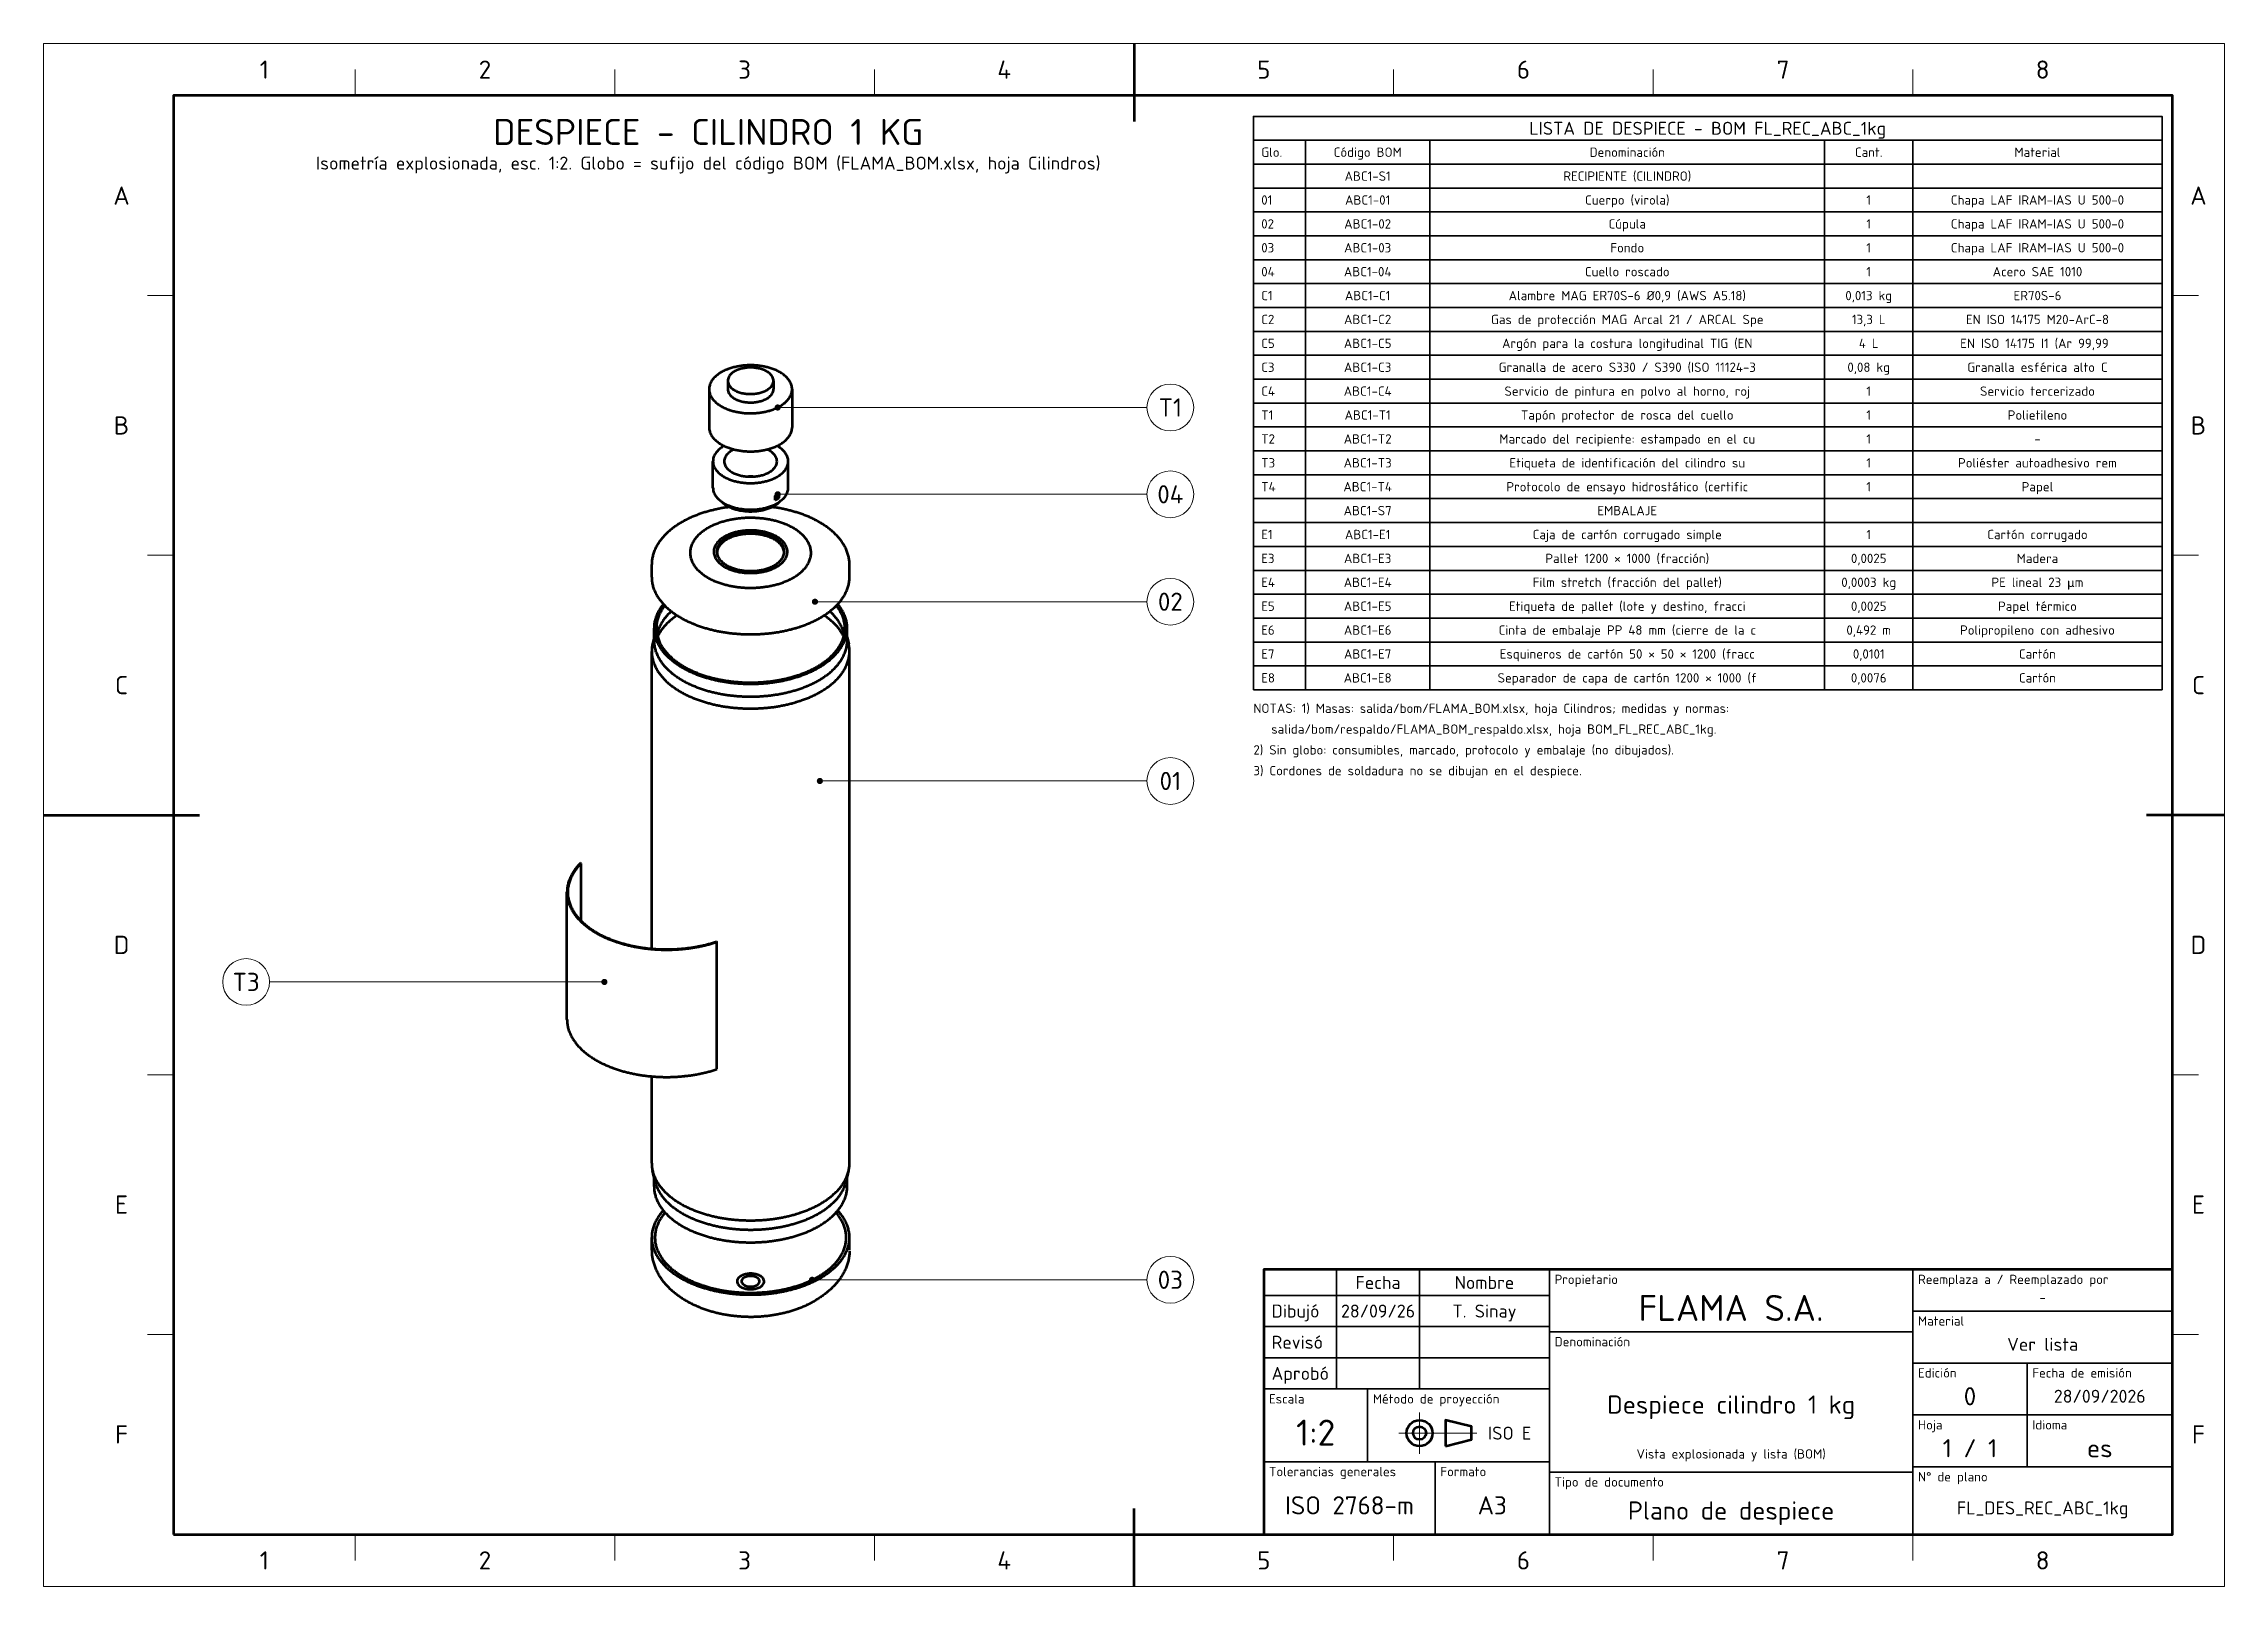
# Model space of a CAD drawing. Header units: millimetres. Extents: x 0 to 420, y 0 to 297.
import ezdxf
from ezdxf.enums import TextEntityAlignment as Align

# ---------------------------------------------------------------- set-up
doc = ezdxf.new("R2010")
doc.units = ezdxf.units.MM
doc.linetypes.add('IRAM-F-TRAZO-PUNTO', pattern=[20, 15, -2, 1, -2])
for name, color, linetype, lineweight in [('01-VISIBLE', 7, 'CONTINUOUS', 70), ('03-EJE', 1, 'IRAM-F-TRAZO-PUNTO', 18), ('06-TEXTO', 7, 'CONTINUOUS', 25), ('07-RECUADRO', 7, 'CONTINUOUS', 70), ('08-FINA', 5, 'CONTINUOUS', 18), ('10-ROTULO', 7, 'CONTINUOUS', 35), ('11-TEXTO-ROTULO', 7, 'CONTINUOUS', 25)]:
    doc.layers.add(name, color=color, linetype=linetype, lineweight=lineweight)
doc.styles.add('ISO3098', font='isocpeur.ttf')

msp = doc.modelspace()

# ---------------------------------------------------------------- texts
at = {"layer": '06-TEXTO', "style": 'ISO3098'}
for s, height, p in [('1', 3.5, (42.5, 292)), ('2', 3.5, (85, 292)), ('3', 3.5, (135, 292)), ('4', 3.5, (185, 292)), ('5', 3.5, (235, 292)), ('6', 3.5, (285, 292)), ('7', 3.5, (335, 292)), ('8', 3.5, (385, 292)), ('DESPIECE - CILINDRO 1 KG', 5, (128, 280)), ('LISTA DE DESPIECE - BOM FL_REC_ABC_1kg', 2.5, (320.5, 280.7)), ('Isometría explosionada, esc. 1:2. Globo = sufijo del código BOM (FLAMA_BOM.xlsx, hoja Cilindros)', 2.5, (128, 274)), ('Código BOM', 1.8, (255, 276.1)), ('Denominación', 1.8, (305, 276.1)), ('Cant.', 1.8, (351.5, 276.1)), ('Material', 1.8, (384, 276.1)), ('A', 3.5, (15, 267.75)), ('ABC1-S1', 1.8, (255, 271.5)), ('RECIPIENTE (CILINDRO)', 1.8, (305, 271.5)), ('A', 3.5, (415, 267.75)), ('ABC1-01', 1.8, (255, 266.9)), ('Cuerpo (virola)', 1.8, (305, 266.9)), ('1', 1.8, (351.5, 266.9)), ('Chapa LAF IRAM-IAS U 500-0', 1.8, (384, 266.9)), ('ABC1-02', 1.8, (255, 262.3)), ('Cúpula', 1.8, (305, 262.3)), ('1', 1.8, (351.5, 262.3)), ('Chapa LAF IRAM-IAS U 500-0', 1.8, (384, 262.3)), ('ABC1-03', 1.8, (255, 257.7)), ('Fondo', 1.8, (305, 257.7)), ('1', 1.8, (351.5, 257.7)), ('Chapa LAF IRAM-IAS U 500-0', 1.8, (384, 257.7)), ('ABC1-04', 1.8, (255, 253.1)), ('Cuello roscado', 1.8, (305, 253.1)), ('1', 1.8, (351.5, 253.1)), ('Acero SAE 1010', 1.8, (384, 253.1)), ('ABC1-C1', 1.8, (255, 248.5)), ('Alambre MAG ER70S-6 Ø0,9 (AWS A5.18)', 1.8, (305, 248.5)), ('0,013 kg', 1.8, (351.5, 248.5)), ('ER70S-6', 1.8, (384, 248.5)), ('ABC1-C2', 1.8, (255, 243.9)), ('Gas de protección MAG Arcal 21 / ARCAL Spe', 1.8, (305, 243.9)), ('13,3 L', 1.8, (351.5, 243.9)), ('EN ISO 14175 M20-ArC-8', 1.8, (384, 243.9)), ('ABC1-C5', 1.8, (255, 239.3)), ('Argón para la costura longitudinal TIG (EN', 1.8, (305, 239.3)), ('4 L', 1.8, (351.5, 239.3)), ('EN ISO 14175 I1 (Ar 99,99 ', 1.8, (384, 239.3)), ('ABC1-C3', 1.8, (255, 234.7)), ('Granalla de acero S330 / S390 (ISO 11124-3', 1.8, (305, 234.7)), ('0,08 kg', 1.8, (351.5, 234.7)), ('Granalla esférica alto C', 1.8, (384, 234.7)), ('ABC1-C4', 1.8, (255, 230.1)), ('Servicio de pintura en polvo al horno, roj', 1.8, (305, 230.1)), ('Servicio tercerizado', 1.8, (384, 230.1)), ('T1', 3.5, (217, 226.95)), ('1', 1.8, (351.5, 230.1)), ('B', 3.5, (15, 223.5)), ('ABC1-T1', 1.8, (255, 225.5)), ('Tapón protector de rosca del cuello', 1.8, (305, 225.5)), ('1', 1.8, (351.5, 225.5)), ('Polietileno', 1.8, (384, 225.5)), ('B', 3.5, (415, 223.5)), ('ABC1-T2', 1.8, (255, 220.9)), ('Marcado del recipiente: estampado en el cu', 1.8, (305, 220.9)), ('1', 1.8, (351.5, 220.9)), ('-', 1.8, (384, 220.9)), ('ABC1-T3', 1.8, (255, 216.3)), ('Etiqueta de identificación del cilindro su', 1.8, (305, 216.3)), ('1', 1.8, (351.5, 216.3)), ('Poliéster autoadhesivo rem', 1.8, (384, 216.3)), ('04', 3.5, (217, 210.24)), ('ABC1-T4', 1.8, (255, 211.7)), ('Protocolo de ensayo hidrostático (certific', 1.8, (305, 211.7)), ('1', 1.8, (351.5, 211.7)), ('Papel', 1.8, (384, 211.7)), ('ABC1-S7', 1.8, (255, 207.1)), ('EMBALAJE', 1.8, (305, 207.1)), ('ABC1-E1', 1.8, (255, 202.5)), ('Caja de cartón corrugado simple', 1.8, (305, 202.5)), ('1', 1.8, (351.5, 202.5)), ('Cartón corrugado', 1.8, (384, 202.5)), ('ABC1-E3', 1.8, (255, 197.9)), ('Pallet 1200 × 1000 (fracción)', 1.8, (305, 197.9)), ('0,0025', 1.8, (351.5, 197.9)), ('Madera', 1.8, (384, 197.9)), ('ABC1-E4', 1.8, (255, 193.3)), ('Film stretch (fracción del pallet)', 1.8, (305, 193.3)), ('0,0003 kg', 1.8, (351.5, 193.3)), ('PE lineal 23 µm', 1.8, (384, 193.3)), ('02', 3.5, (217, 189.56)), ('ABC1-E5', 1.8, (255, 188.7)), ('Etiqueta de pallet (lote y destino, fracci', 1.8, (305, 188.7)), ('0,0025', 1.8, (351.5, 188.7)), ('Papel térmico', 1.8, (384, 188.7)), ('ABC1-E6', 1.8, (255, 184.1)), ('Cinta de embalaje PP 48 mm (cierre de la c', 1.8, (305, 184.1)), ('0,492 m', 1.8, (351.5, 184.1)), ('Polipropileno con adhesivo', 1.8, (384, 184.1)), ('ABC1-E7', 1.8, (255, 179.5)), ('Esquineros de cartón 50 × 50 × 1200 (fracc', 1.8, (305, 179.5)), ('0,0101', 1.8, (351.5, 179.5)), ('Cartón', 1.8, (384, 179.5)), ('C', 3.5, (15, 173.5)), ('ABC1-E8', 1.8, (255, 174.9)), ('Separador de capa de cartón 1200 × 1000 (f', 1.8, (305, 174.9)), ('0,0076', 1.8, (351.5, 174.9)), ('Cartón', 1.8, (384, 174.9)), ('C', 3.5, (415, 173.5)), ('01', 3.5, (217, 155.05)), ('D', 3.5, (15, 123.5)), ('D', 3.5, (415, 123.5)), ('T3', 3.5, (39, 116.36)), ('E', 3.5, (15, 73.5)), ('E', 3.5, (415, 73.5)), ('03', 3.5, (217, 59.02)), ('F', 3.5, (15, 29.25)), ('F', 3.5, (415, 29.25)), ('1', 3.5, (42.5, 5)), ('2', 3.5, (85, 5)), ('3', 3.5, (135, 5)), ('4', 3.5, (185, 5)), ('5', 3.5, (235, 5)), ('6', 3.5, (285, 5)), ('7', 3.5, (335, 5)), ('8', 3.5, (385, 5))]:
    msp.add_text(s, height=height, dxfattribs=at).set_placement(p, align=Align.MIDDLE_CENTER)
for s, p in [('Glo.', (234.5, 276.1)), ('01', (234.5, 266.9)), ('02', (234.5, 262.3)), ('03', (234.5, 257.7)), ('04', (234.5, 253.1)), ('C1', (234.5, 248.5)), ('C2', (234.5, 243.9)), ('C5', (234.5, 239.3)), ('C3', (234.5, 234.7)), ('C4', (234.5, 230.1)), ('T1', (234.5, 225.5)), ('T2', (234.5, 220.9)), ('T3', (234.5, 216.3)), ('T4', (234.5, 211.7)), ('E1', (234.5, 202.5)), ('E3', (234.5, 197.9)), ('E4', (234.5, 193.3)), ('E5', (234.5, 188.7)), ('E6', (234.5, 184.1)), ('E7', (234.5, 179.5)), ('E8', (234.5, 174.9))]:
    msp.add_text(s, height=1.8, dxfattribs=at).set_placement(p, align=Align.MIDDLE_LEFT)
for s, p in [('NOTAS: 1) Masas: salida/bom/FLAMA_BOM.xlsx, hoja Cilindros; medidas y normas:', (233, 167.6)), ('   salida/bom/respaldo/FLAMA_BOM_respaldo.xlsx, hoja BOM_FL_REC_ABC_1kg.', (233, 163.6)), ('2) Sin globo: consumibles, marcado, protocolo y embalaje (no dibujados).', (233, 159.6)), ('3) Cordones de soldadura no se dibujan en el despiece.', (233, 155.6))]:
    msp.add_text(s, height=1.8, dxfattribs=at).set_placement(p, align=Align.BOTTOM_LEFT)
at = {"layer": '11-TEXTO-ROTULO', "style": 'ISO3098'}
for s, height, p in [('Fecha', 2.5, (257, 58.5)), ('Nombre', 2.5, (277.5, 58.5)), ('FLAMA S.A.', 5, (325, 53.6)), ('-', 1.8, (385, 55.6)), ('28/09/26', 2.5, (257, 53)), ('T. Sinay', 2.5, (277.5, 53)), ('Ver lista', 2.5, (385, 46.6)), ('0', 3.5, (371, 36.6)), ('28/09/2026', 2.5, (396, 36.6)), ('Despiece cilindro 1 kg', 3.5, (325, 35)), ('1:2', 5, (245, 29.6)), ('Vista explosionada y lista (BOM)', 1.8, (325, 25.5)), ('1 / 1', 3.5, (371, 26.6)), ('es', 3.5, (396, 26.6)), ('ISO 2768-m', 3.5, (251.5, 15.6)), ('A3', 3.5, (279, 15.6)), ('Plano de despiece', 3.5, (325, 14.6)), ('FL_DES_REC_ABC_1kg', 2.5, (385, 15.1))]:
    msp.add_text(s, height=height, dxfattribs=at).set_placement(p, align=Align.MIDDLE_CENTER)
for s, p in [('Propietario', (291, 60)), ('Reemplaza a / Reemplazado por', (361, 60)), ('Material', (361, 52)), ('Denominación', (291, 48)), ('Edición', (361, 42)), ('Fecha de emisión', (383, 42)), ('Escala', (236, 37)), ('Método de proyección', (256, 37)), ('Hoja', (361, 32)), ('Idioma', (383, 32)), ('Tolerancias generales', (236, 23)), ('Formato', (269, 23)), ('Tipo de documento', (291, 21)), ('N° de plano', (361, 22))]:
    msp.add_text(s, height=1.8, dxfattribs=at).set_placement(p, align=Align.TOP_LEFT)
for s, p in [('Dibujó', (236.5, 53)), ('Revisó', (236.5, 47)), ('Aprobó', (236.5, 41))]:
    msp.add_text(s, height=2.5, dxfattribs=at).set_placement(p, align=Align.MIDDLE_LEFT)
msp.add_text('ISO E', height=2.5, dxfattribs=at).set_placement((286.5, 29.5), align=Align.MIDDLE_RIGHT)

# ---------------------------------------------------------------- hatches: boundary and pattern name
at = {"layer": '08-FINA'}
h = msp.add_hatch(color=7, dxfattribs=at)
h.dxf.hatch_style = 1
edge = h.paths.add_edge_path()
edge.add_arc((141.37, 226.95), 0.6, 0, 360)
h = msp.add_hatch(color=7, dxfattribs=at)
h.dxf.hatch_style = 1
edge = h.paths.add_edge_path()
edge.add_arc((141.38, 210.24), 0.6, 0, 360)
h = msp.add_hatch(color=7, dxfattribs=at)
h.dxf.hatch_style = 1
edge = h.paths.add_edge_path()
edge.add_arc((148.56, 189.56), 0.6, 0, 360)
h = msp.add_hatch(color=7, dxfattribs=at)
h.dxf.hatch_style = 1
edge = h.paths.add_edge_path()
edge.add_arc((149.5, 155.05), 0.6, 0, 360)
h = msp.add_hatch(color=7, dxfattribs=at)
h.dxf.hatch_style = 1
edge = h.paths.add_edge_path()
edge.add_arc((108, 116.36), 0.6, 0, 360)
h = msp.add_hatch(color=7, dxfattribs=at)
h.dxf.hatch_style = 1
edge = h.paths.add_edge_path()
edge.add_arc((148, 59.02), 0.6, 0, 360)

# ---------------------------------------------------------------- linework, layer by layer
at = {"layer": '01-VISIBLE'}
for p, q in [((131.76, 232.09), (131.76, 230.46)), ((140.56, 232.09), (140.56, 230.46)), ((128.16, 230.46), (128.16, 223.11)), ((144.16, 230.46), (144.16, 223.11)), ((128.91, 211.48), (128.91, 216.58)), ((143.41, 211.48), (143.41, 216.58)), ((141.28, 209.74), (141.28, 210.15)), ((141.63, 209.55), (141.63, 210.36)), ((140.92, 209.14), (140.92, 209.95)), ((140.92, 209.53), (141.28, 209.74)), ((141.28, 209.74), (141.63, 209.55)), ((117.11, 194.29), (117.11, 196.74)), ((155.21, 194.29), (155.21, 196.74)), ((117.56, 182.72), (117.26, 181.4)), ((117.56, 182.04), (117.56, 184.49)), ((154.76, 182.04), (154.76, 184.49)), ((154.76, 182.72), (155.05, 181.4)), ((117.11, 122.77), (117.11, 180)), ((155.21, 81.45), (155.21, 180)), ((103.53, 139.17), (103.4, 139.21)), ((103.53, 128.11), (103.53, 139.17)), ((100.79, 109.14), (100.79, 133.64)), ((129.57, 124.13), (129.65, 124.06)), ((129.65, 99.56), (129.65, 124.06)), ((117.11, 81.45), (117.11, 98.18)), ((117.71, 78.04), (117.26, 80.05)), ((154.61, 78.04), (155.05, 80.05)), ((117.56, 76.96), (117.56, 78.72)), ((154.76, 76.96), (154.76, 78.72)), ((117.11, 64.71), (117.11, 67.16)), ((155.21, 64.71), (155.21, 67.16))]:
    msp.add_line(p, q, dxfattribs=at)
for points in [[(144.16, 230.46), (144.15, 230.66), (144.13, 230.86), (144.09, 231.06), (144.04, 231.26), (143.97, 231.45), (143.9, 231.63), (143.81, 231.81), (143.71, 231.99), (143.6, 232.16), (143.48, 232.32), (143.35, 232.48), (143.22, 232.63), (143.08, 232.78), (142.93, 232.92), (142.78, 233.05), (142.63, 233.18), (142.47, 233.3), (142.3, 233.42), (142.13, 233.53), (141.96, 233.64), (141.79, 233.74), (141.61, 233.84), (141.43, 233.93), (141.25, 234.02), (141.07, 234.11), (140.89, 234.19), (140.7, 234.26), (140.51, 234.34), (140.32, 234.4), (140.13, 234.47), (139.94, 234.53), (139.74, 234.59), (139.55, 234.64), (139.35, 234.69), (139.16, 234.74), (138.96, 234.79), (138.76, 234.83), (138.57, 234.87), (138.37, 234.9), (138.17, 234.93), (137.97, 234.96), (137.77, 234.99), (137.57, 235.01), (137.37, 235.03), (137.17, 235.04), (136.96, 235.06), (136.76, 235.07), (136.56, 235.07), (136.36, 235.08), (136.16, 235.08), (135.96, 235.08), (135.75, 235.07), (135.55, 235.07), (135.35, 235.06), (135.15, 235.04), (134.95, 235.03), (134.75, 235.01), (134.55, 234.99), (134.35, 234.96), (134.15, 234.93), (133.95, 234.9), (133.75, 234.87), (133.55, 234.83), (133.35, 234.79), (133.16, 234.74), (132.96, 234.69), (132.76, 234.64), (132.57, 234.59), (132.38, 234.53), (132.18, 234.47), (131.99, 234.4), (131.8, 234.34), (131.62, 234.26), (131.43, 234.19), (131.24, 234.11), (131.06, 234.02), (130.88, 233.93), (130.7, 233.84), (130.52, 233.74), (130.35, 233.64), (130.18, 233.53), (130.01, 233.42), (129.85, 233.3), (129.69, 233.18), (129.53, 233.05), (129.38, 232.92), (129.24, 232.78), (129.1, 232.63), (128.96, 232.48), (128.84, 232.32), (128.72, 232.16), (128.61, 231.99), (128.51, 231.81), (128.42, 231.63), (128.34, 231.45), (128.28, 231.26), (128.23, 231.06), (128.19, 230.86), (128.16, 230.66), (128.16, 230.46)], [(140.56, 232.09), (140.54, 232.3), (140.5, 232.49), (140.44, 232.68), (140.35, 232.86), (140.24, 233.04), (140.12, 233.2), (139.99, 233.35), (139.84, 233.48), (139.68, 233.61), (139.52, 233.73), (139.35, 233.84), (139.18, 233.94), (139, 234.03), (138.81, 234.12), (138.63, 234.2), (138.44, 234.27), (138.25, 234.33), (138.05, 234.39), (137.86, 234.44), (137.66, 234.48), (137.46, 234.52), (137.26, 234.55), (137.06, 234.58), (136.86, 234.6), (136.66, 234.62), (136.46, 234.63), (136.26, 234.63), (136.06, 234.63), (135.85, 234.63), (135.65, 234.62), (135.45, 234.6), (135.25, 234.58), (135.05, 234.55), (134.85, 234.52), (134.65, 234.48), (134.46, 234.44), (134.26, 234.39), (134.07, 234.33), (133.88, 234.27), (133.69, 234.2), (133.5, 234.12), (133.32, 234.03), (133.14, 233.94), (132.96, 233.84), (132.79, 233.73), (132.63, 233.61), (132.48, 233.48), (132.33, 233.35), (132.19, 233.2), (132.07, 233.04), (131.96, 232.86), (131.88, 232.68), (131.81, 232.49), (131.77, 232.3), (131.76, 232.09)], [(131.76, 232.09), (131.77, 231.89), (131.81, 231.69), (131.88, 231.5), (131.97, 231.31), (132.08, 231.14), (132.2, 230.98), (132.34, 230.83), (132.49, 230.69), (132.65, 230.56), (132.81, 230.44), (132.99, 230.33), (133.16, 230.23), (133.35, 230.14), (133.53, 230.05), (133.72, 229.98), (133.91, 229.91), (134.11, 229.85), (134.3, 229.79), (134.5, 229.74), (134.7, 229.7), (134.9, 229.66), (135.11, 229.63), (135.31, 229.6), (135.51, 229.58), (135.71, 229.57), (135.92, 229.56), (136.12, 229.55), (136.33, 229.56), (136.53, 229.56), (136.74, 229.58), (136.94, 229.59), (137.14, 229.62), (137.34, 229.65), (137.54, 229.68), (137.74, 229.72), (137.94, 229.77), (138.14, 229.83), (138.34, 229.89), (138.53, 229.95), (138.72, 230.03), (138.91, 230.11), (139.09, 230.2), (139.27, 230.3)], [(139.27, 230.3), (139.45, 230.41), (139.62, 230.53), (139.79, 230.66), (139.94, 230.8), (140.09, 230.95), (140.22, 231.12), (140.33, 231.29), (140.43, 231.48), (140.5, 231.68), (140.54, 231.88), (140.56, 232.09)], [(128.16, 230.46), (128.16, 230.26), (128.19, 230.06), (128.23, 229.86), (128.28, 229.66), (128.34, 229.47), (128.42, 229.29), (128.51, 229.11), (128.61, 228.93), (128.72, 228.76), (128.84, 228.6), (128.96, 228.44), (129.1, 228.29), (129.24, 228.14), (129.39, 228), (129.54, 227.87), (129.69, 227.74), (129.85, 227.62), (130.02, 227.5), (130.19, 227.39), (130.36, 227.28), (130.53, 227.18), (130.71, 227.08), (130.89, 226.99), (131.07, 226.9), (131.25, 226.81), (131.44, 226.73), (131.62, 226.65), (131.81, 226.58), (132, 226.51), (132.19, 226.45), (132.39, 226.39), (132.58, 226.33), (132.78, 226.27), (132.97, 226.22), (133.17, 226.18), (133.37, 226.13), (133.56, 226.09), (133.76, 226.05), (133.96, 226.02), (134.16, 225.99), (134.36, 225.96), (134.56, 225.93), (134.76, 225.91), (134.96, 225.89), (135.17, 225.88), (135.37, 225.86), (135.57, 225.85), (135.77, 225.85), (135.97, 225.84), (136.17, 225.84), (136.38, 225.84), (136.58, 225.85), (136.78, 225.86), (136.98, 225.87), (137.18, 225.88), (137.39, 225.9), (137.59, 225.92), (137.79, 225.94), (137.99, 225.96), (138.19, 225.99), (138.39, 226.03), (138.59, 226.06), (138.79, 226.1), (138.98, 226.14), (139.18, 226.18), (139.38, 226.23), (139.57, 226.28), (139.77, 226.34), (139.96, 226.4), (140.15, 226.46), (140.34, 226.53), (140.53, 226.59), (140.72, 226.67), (140.91, 226.75), (141.09, 226.83), (141.28, 226.91), (141.46, 227), (141.64, 227.1), (141.81, 227.19)], [(131.76, 230.46), (131.77, 230.26), (131.81, 230.06), (131.88, 229.86), (131.97, 229.68), (132.08, 229.51), (132.2, 229.35), (132.34, 229.2), (132.49, 229.06), (132.65, 228.93), (132.81, 228.81), (132.99, 228.7), (133.16, 228.6), (133.35, 228.51), (133.53, 228.42), (133.72, 228.35), (133.91, 228.28), (134.11, 228.21), (134.3, 228.16), (134.5, 228.11), (134.7, 228.06), (134.9, 228.03), (135.11, 227.99), (135.31, 227.97), (135.51, 227.95), (135.71, 227.93), (135.92, 227.92), (136.12, 227.92), (136.33, 227.92), (136.53, 227.93), (136.74, 227.94), (136.94, 227.96), (137.14, 227.98), (137.34, 228.01), (137.54, 228.05), (137.74, 228.09), (137.94, 228.14), (138.14, 228.19), (138.34, 228.25), (138.53, 228.32), (138.72, 228.4), (138.91, 228.48), (139.09, 228.57), (139.27, 228.66)], [(139.27, 228.66), (139.45, 228.77), (139.62, 228.89), (139.79, 229.02), (139.94, 229.17), (140.09, 229.32), (140.22, 229.48), (140.33, 229.66), (140.43, 229.85), (140.5, 230.05), (140.54, 230.25), (140.56, 230.46)], [(141.81, 227.19), (141.99, 227.3), (142.16, 227.4), (142.32, 227.52), (142.48, 227.63), (142.64, 227.76), (142.8, 227.88), (142.95, 228.02), (143.09, 228.16), (143.23, 228.3), (143.36, 228.45), (143.49, 228.61), (143.6, 228.77), (143.71, 228.94), (143.81, 229.12), (143.9, 229.3), (143.98, 229.48), (144.04, 229.67), (144.09, 229.86), (144.13, 230.06), (144.15, 230.26), (144.16, 230.46)], [(128.16, 223.11), (128.16, 222.91), (128.19, 222.71), (128.23, 222.51), (128.28, 222.32), (128.34, 222.12), (128.42, 221.94), (128.51, 221.76), (128.61, 221.58), (128.72, 221.41), (128.84, 221.25), (128.96, 221.09), (129.1, 220.94), (129.24, 220.79), (129.39, 220.65), (129.54, 220.52), (129.69, 220.39), (129.85, 220.27), (130.02, 220.15), (130.19, 220.04), (130.36, 219.93), (130.53, 219.83), (130.71, 219.73), (130.89, 219.64), (131.07, 219.55), (131.25, 219.46), (131.44, 219.38), (131.62, 219.31), (131.81, 219.23), (132, 219.17), (132.19, 219.1), (132.39, 219.04), (132.58, 218.98), (132.78, 218.93), (132.97, 218.88), (133.17, 218.83), (133.37, 218.78), (133.56, 218.74), (133.76, 218.71), (133.96, 218.67), (134.16, 218.64), (134.36, 218.61), (134.56, 218.59), (134.76, 218.56), (134.96, 218.55), (135.17, 218.53), (135.37, 218.52), (135.57, 218.51), (135.77, 218.5), (135.97, 218.49), (136.17, 218.49), (136.38, 218.5), (136.58, 218.5), (136.78, 218.51), (136.98, 218.52), (137.18, 218.53), (137.39, 218.55), (137.59, 218.57), (137.79, 218.59), (137.99, 218.62), (138.19, 218.65), (138.39, 218.68), (138.59, 218.71), (138.79, 218.75), (138.98, 218.79), (139.18, 218.84), (139.38, 218.88), (139.57, 218.94), (139.77, 218.99), (139.96, 219.05), (140.15, 219.11), (140.34, 219.18), (140.53, 219.25), (140.72, 219.32), (140.91, 219.4), (141.09, 219.48), (141.28, 219.56), (141.46, 219.65), (141.64, 219.75), (141.81, 219.85)], [(141.81, 219.85), (141.99, 219.95), (142.16, 220.06), (142.32, 220.17), (142.48, 220.29), (142.64, 220.41), (142.8, 220.54), (142.95, 220.67), (143.09, 220.81), (143.23, 220.95), (143.36, 221.1), (143.49, 221.26), (143.6, 221.42), (143.71, 221.59), (143.81, 221.77), (143.9, 221.95), (143.98, 222.13), (144.04, 222.32), (144.09, 222.52), (144.13, 222.71), (144.15, 222.91), (144.16, 223.11)], [(131.06, 219.55), (130.88, 219.45), (130.71, 219.34), (130.54, 219.23), (130.38, 219.11), (130.22, 218.98), (130.07, 218.85), (129.92, 218.71), (129.78, 218.57), (129.64, 218.42), (129.52, 218.26), (129.4, 218.1), (129.29, 217.93), (129.2, 217.75), (129.11, 217.56), (129.04, 217.38), (128.98, 217.18), (128.94, 216.98), (128.92, 216.78), (128.91, 216.58)], [(132.97, 218.88), (132.78, 218.78), (132.6, 218.68), (132.42, 218.58), (132.24, 218.46), (132.07, 218.34), (131.91, 218.2), (131.76, 218.06), (131.61, 217.91), (131.48, 217.75), (131.36, 217.57), (131.26, 217.39), (131.18, 217.2), (131.11, 217), (131.08, 216.79), (131.06, 216.58)], [(141.25, 216.58), (141.24, 216.79), (141.2, 217), (141.14, 217.2), (141.05, 217.39), (140.95, 217.57), (140.83, 217.75), (140.7, 217.91), (140.56, 218.06), (140.4, 218.2), (140.24, 218.34), (140.07, 218.46), (139.9, 218.58), (139.72, 218.68), (139.53, 218.78), (139.34, 218.88)], [(143.41, 216.58), (143.4, 216.78), (143.37, 216.98), (143.33, 217.18), (143.28, 217.38), (143.2, 217.56), (143.12, 217.75), (143.02, 217.93), (142.91, 218.1), (142.8, 218.26), (142.67, 218.42), (142.54, 218.57), (142.39, 218.71), (142.25, 218.85), (142.09, 218.98), (141.93, 219.11), (141.77, 219.23), (141.6, 219.34), (141.43, 219.45), (141.26, 219.55)], [(128.91, 216.58), (128.92, 216.38), (128.94, 216.18), (128.98, 215.98), (129.04, 215.79), (129.11, 215.6), (129.19, 215.42), (129.29, 215.24), (129.39, 215.07), (129.51, 214.91), (129.64, 214.75), (129.77, 214.6), (129.91, 214.46), (130.06, 214.32), (130.21, 214.19), (130.37, 214.06), (130.53, 213.94), (130.69, 213.83), (130.86, 213.72), (131.03, 213.62), (131.21, 213.52), (131.39, 213.43), (131.57, 213.34), (131.75, 213.26), (131.94, 213.18), (132.12, 213.1), (132.31, 213.03), (132.5, 212.97), (132.69, 212.9), (132.88, 212.85), (133.08, 212.79), (133.27, 212.74), (133.47, 212.69), (133.66, 212.65), (133.86, 212.61), (134.06, 212.57), (134.26, 212.54), (134.46, 212.51), (134.66, 212.49), (134.86, 212.46), (135.06, 212.44), (135.26, 212.43), (135.46, 212.41), (135.66, 212.4), (135.86, 212.4), (136.06, 212.4), (136.26, 212.4), (136.46, 212.4), (136.66, 212.4), (136.86, 212.41), (137.06, 212.43), (137.26, 212.44), (137.46, 212.46), (137.66, 212.49), (137.86, 212.51), (138.06, 212.54), (138.26, 212.57), (138.46, 212.61), (138.65, 212.65), (138.85, 212.69), (139.05, 212.74), (139.24, 212.79), (139.43, 212.85), (139.63, 212.9), (139.82, 212.97), (140.01, 213.03), (140.2, 213.1), (140.38, 213.18), (140.57, 213.26), (140.75, 213.34), (140.93, 213.43), (141.11, 213.52), (141.28, 213.62)], [(131.06, 216.58), (131.08, 216.38), (131.11, 216.18), (131.17, 215.98), (131.25, 215.8), (131.34, 215.62), (131.46, 215.45), (131.58, 215.29), (131.72, 215.14), (131.87, 215), (132.02, 214.86), (132.18, 214.74), (132.35, 214.63), (132.52, 214.52), (132.7, 214.42), (132.88, 214.33), (133.07, 214.24), (133.25, 214.16), (133.44, 214.09), (133.64, 214.02), (133.83, 213.96), (134.03, 213.91), (134.22, 213.86), (134.42, 213.82), (134.62, 213.78), (134.82, 213.74), (135.02, 213.71), (135.23, 213.69), (135.43, 213.67), (135.63, 213.66), (135.83, 213.65), (136.04, 213.64), (136.24, 213.64), (136.44, 213.64), (136.65, 213.65), (136.85, 213.67), (137.05, 213.69), (137.25, 213.71), (137.46, 213.74), (137.66, 213.77), (137.86, 213.81), (138.06, 213.85), (138.25, 213.9), (138.45, 213.95), (138.64, 214.01), (138.84, 214.08), (139.03, 214.15), (139.21, 214.23), (139.4, 214.31), (139.58, 214.4), (139.76, 214.5)], [(139.76, 214.5), (139.94, 214.61), (140.11, 214.72), (140.27, 214.85), (140.43, 214.98), (140.58, 215.12), (140.72, 215.27), (140.85, 215.43), (140.96, 215.6), (141.06, 215.79), (141.14, 215.97), (141.2, 216.17), (141.24, 216.37), (141.25, 216.58)], [(141.28, 213.62), (141.46, 213.72), (141.63, 213.83), (141.79, 213.95), (141.95, 214.07), (142.11, 214.19), (142.26, 214.32), (142.41, 214.46), (142.55, 214.6), (142.68, 214.75), (142.81, 214.91), (142.92, 215.07), (143.03, 215.24), (143.12, 215.42), (143.21, 215.6), (143.28, 215.79), (143.33, 215.98), (143.37, 216.18), (143.4, 216.38), (143.41, 216.58)], [(128.91, 211.48), (128.92, 211.28), (128.94, 211.08), (128.98, 210.88), (129.04, 210.69), (129.11, 210.5), (129.19, 210.32), (129.29, 210.14), (129.39, 209.97), (129.51, 209.81), (129.64, 209.65), (129.77, 209.5), (129.91, 209.35), (130.06, 209.22), (130.21, 209.09), (130.37, 208.96), (130.53, 208.84), (130.69, 208.73), (130.86, 208.62), (131.03, 208.52), (131.21, 208.42), (131.39, 208.32), (131.57, 208.24), (131.75, 208.15), (131.94, 208.07), (132.12, 208), (132.31, 207.93), (132.5, 207.86), (132.69, 207.8), (132.88, 207.74), (133.08, 207.69), (133.27, 207.64), (133.47, 207.59), (133.66, 207.55), (133.86, 207.51), (134.06, 207.47), (134.26, 207.44), (134.46, 207.41), (134.66, 207.38), (134.86, 207.36), (135.06, 207.34), (135.26, 207.32), (135.46, 207.31), (135.66, 207.3), (135.86, 207.3), (136.06, 207.29), (136.26, 207.29), (136.46, 207.3), (136.66, 207.3), (136.86, 207.31), (137.06, 207.32), (137.26, 207.34), (137.46, 207.36), (137.66, 207.38), (137.86, 207.41), (138.06, 207.44), (138.26, 207.47), (138.46, 207.51), (138.65, 207.55), (138.85, 207.59), (139.05, 207.64), (139.24, 207.69), (139.43, 207.74), (139.63, 207.8), (139.82, 207.86), (140.01, 207.93), (140.2, 208), (140.38, 208.08), (140.57, 208.15), (140.75, 208.24), (140.93, 208.33), (141.11, 208.42), (141.28, 208.52)], [(136.56, 213.65), (136.43, 213.65), (136.29, 213.66), (136.16, 213.66), (136.02, 213.66), (135.89, 213.65), (135.75, 213.65)], [(140.92, 209.95), (140.98, 209.98), (141.04, 210.02), (141.1, 210.05), (141.16, 210.08), (141.22, 210.12), (141.28, 210.15)], [(141.28, 208.52), (141.46, 208.62), (141.63, 208.73), (141.79, 208.84), (141.95, 208.96), (142.11, 209.09), (142.26, 209.22), (142.41, 209.36), (142.55, 209.5), (142.68, 209.65), (142.81, 209.81), (142.92, 209.97), (143.03, 210.14), (143.12, 210.32), (143.21, 210.5), (143.28, 210.69), (143.33, 210.88), (143.37, 211.08), (143.4, 211.28), (143.41, 211.48)], [(141.28, 210.15), (141.34, 210.18), (141.4, 210.22), (141.46, 210.25), (141.51, 210.29), (141.57, 210.33), (141.63, 210.36)], [(132.08, 207.79), (131.89, 207.76), (131.69, 207.73), (131.49, 207.7), (131.29, 207.67), (131.09, 207.64), (130.89, 207.61), (130.69, 207.57), (130.49, 207.54), (130.29, 207.5), (130.1, 207.46), (129.9, 207.42), (129.7, 207.38), (129.5, 207.34), (129.31, 207.29), (129.11, 207.25), (128.92, 207.2), (128.72, 207.15), (128.53, 207.1), (128.33, 207.05), (128.14, 207), (127.94, 206.94), (127.75, 206.89), (127.55, 206.83), (127.36, 206.77), (127.17, 206.71), (126.98, 206.65), (126.79, 206.59), (126.6, 206.52), (126.41, 206.46), (126.22, 206.39), (126.03, 206.32), (125.84, 206.25), (125.65, 206.17), (125.46, 206.1), (125.28, 206.02), (125.09, 205.95), (124.91, 205.87), (124.72, 205.78), (124.54, 205.7), (124.35, 205.62), (124.17, 205.53), (123.99, 205.44), (123.81, 205.35), (123.63, 205.26), (123.45, 205.17), (123.28, 205.07), (123.1, 204.97), (122.92, 204.87), (122.75, 204.77), (122.58, 204.67), (122.4, 204.56), (122.23, 204.46), (122.06, 204.35), (121.9, 204.24), (121.73, 204.12), (121.56, 204.01), (121.4, 203.89), (121.24, 203.77), (121.08, 203.65), (120.92, 203.53), (120.76, 203.4), (120.61, 203.27), (120.45, 203.14), (120.3, 203.01), (120.15, 202.87), (120.01, 202.73), (119.86, 202.59), (119.72, 202.45), (119.58, 202.31), (119.44, 202.16), (119.3, 202.01), (119.17, 201.86), (119.04, 201.7), (118.92, 201.55), (118.79, 201.39), (118.67, 201.23), (118.56, 201.06), (118.44, 200.9), (118.33, 200.73), (118.23, 200.56), (118.12, 200.38), (118.03, 200.21), (117.93, 200.03), (117.84, 199.85), (117.76, 199.66), (117.68, 199.48), (117.6, 199.29), (117.53, 199.1), (117.46, 198.91), (117.4, 198.72), (117.35, 198.53), (117.3, 198.33), (117.25, 198.14), (117.21, 197.94), (117.18, 197.74), (117.16, 197.54), (117.13, 197.34), (117.12, 197.14), (117.11, 196.94), (117.11, 196.74)], [(130.51, 208.85), (130.66, 208.71), (130.81, 208.58), (130.97, 208.45), (131.13, 208.33), (131.29, 208.22), (131.47, 208.12), (131.64, 208.01), (131.82, 207.92), (132, 207.83), (132.18, 207.74), (132.37, 207.67), (132.55, 207.59), (132.74, 207.52), (132.93, 207.46), (133.12, 207.39), (133.32, 207.34), (133.51, 207.29), (133.71, 207.24), (133.9, 207.19), (134.1, 207.15), (134.3, 207.12), (134.5, 207.09), (134.7, 207.06), (134.9, 207.03), (135.1, 207.01), (135.3, 206.99), (135.5, 206.98), (135.7, 206.97), (135.9, 206.96), (136.1, 206.96), (136.31, 206.96), (136.51, 206.97), (136.71, 206.97), (136.91, 206.99), (137.11, 207), (137.31, 207.02), (137.51, 207.04), (137.71, 207.07), (137.91, 207.1), (138.11, 207.13), (138.31, 207.17), (138.5, 207.21), (138.7, 207.26), (138.89, 207.31), (139.09, 207.36), (139.28, 207.42), (139.47, 207.49), (139.66, 207.55), (139.85, 207.62), (140.04, 207.7), (140.22, 207.78), (140.4, 207.87), (140.58, 207.96), (140.76, 208.06)], [(155.21, 196.74), (155.2, 196.94), (155.2, 197.14), (155.18, 197.34), (155.16, 197.54), (155.13, 197.74), (155.1, 197.94), (155.06, 198.14), (155.02, 198.33), (154.97, 198.53), (154.91, 198.72), (154.85, 198.91), (154.79, 199.1), (154.71, 199.29), (154.64, 199.48), (154.56, 199.66), (154.47, 199.85), (154.38, 200.03), (154.29, 200.21), (154.19, 200.38), (154.09, 200.56), (153.98, 200.73), (153.87, 200.9), (153.76, 201.06), (153.64, 201.23), (153.52, 201.39), (153.4, 201.55), (153.27, 201.7), (153.14, 201.86), (153.01, 202.01), (152.87, 202.16), (152.74, 202.31), (152.6, 202.45), (152.45, 202.59), (152.31, 202.73), (152.16, 202.87), (152.01, 203.01), (151.86, 203.14), (151.71, 203.27), (151.55, 203.4), (151.4, 203.53), (151.24, 203.65), (151.08, 203.77), (150.91, 203.89), (150.75, 204.01), (150.58, 204.12), (150.42, 204.24), (150.25, 204.35), (150.08, 204.46), (149.91, 204.56), (149.74, 204.67), (149.57, 204.77), (149.39, 204.87), (149.22, 204.97), (149.04, 205.07), (148.86, 205.17), (148.68, 205.26), (148.5, 205.35), (148.32, 205.44), (148.14, 205.53), (147.96, 205.62), (147.78, 205.7), (147.59, 205.78), (147.41, 205.87), (147.22, 205.95), (147.04, 206.02), (146.85, 206.1), (146.66, 206.17), (146.48, 206.25), (146.29, 206.32), (146.1, 206.39), (145.91, 206.46), (145.72, 206.52), (145.53, 206.59), (145.34, 206.65), (145.14, 206.71), (144.95, 206.77), (144.76, 206.83), (144.57, 206.89), (144.37, 206.94), (144.18, 207), (143.98, 207.05), (143.79, 207.1), (143.59, 207.15), (143.4, 207.2), (143.2, 207.25), (143.01, 207.29), (142.81, 207.34), (142.61, 207.38), (142.42, 207.42), (142.22, 207.46), (142.02, 207.5), (141.82, 207.54), (141.62, 207.57), (141.43, 207.61), (141.23, 207.64), (141.03, 207.67), (140.83, 207.7), (140.63, 207.73), (140.43, 207.76), (140.23, 207.79)], [(140.76, 208.06), (140.94, 208.17), (141.13, 208.29), (141.31, 208.42), (141.48, 208.56), (141.64, 208.7), (141.8, 208.85)], [(140.92, 209.14), (140.98, 209.17), (141.04, 209.2), (141.1, 209.23), (141.16, 209.27), (141.22, 209.3), (141.28, 209.33)], [(141.28, 209.33), (141.34, 209.37), (141.4, 209.4), (141.46, 209.44), (141.51, 209.47), (141.57, 209.51), (141.63, 209.55)], [(144.4, 194.21), (144.57, 194.31), (144.74, 194.41), (144.91, 194.52), (145.08, 194.63), (145.24, 194.75), (145.4, 194.87), (145.56, 194.99), (145.72, 195.11), (145.87, 195.24), (146.02, 195.38), (146.16, 195.51), (146.31, 195.66), (146.44, 195.8), (146.58, 195.95), (146.71, 196.1), (146.83, 196.26), (146.95, 196.42), (147.06, 196.59), (147.17, 196.76), (147.27, 196.93), (147.36, 197.11), (147.45, 197.29), (147.52, 197.47), (147.59, 197.66), (147.65, 197.85), (147.7, 198.04), (147.75, 198.24), (147.78, 198.44), (147.8, 198.64), (147.81, 198.83), (147.82, 199.03), (147.81, 199.23), (147.79, 199.43), (147.76, 199.63), (147.72, 199.83), (147.67, 200.02), (147.61, 200.21), (147.55, 200.4), (147.47, 200.59), (147.39, 200.77), (147.3, 200.95), (147.2, 201.12), (147.1, 201.29), (146.99, 201.46), (146.87, 201.62), (146.75, 201.78), (146.62, 201.93), (146.49, 202.09), (146.35, 202.23), (146.21, 202.37), (146.07, 202.51), (145.92, 202.65), (145.77, 202.78), (145.61, 202.9), (145.46, 203.03), (145.3, 203.15), (145.13, 203.26), (144.97, 203.38), (144.8, 203.49), (144.63, 203.59), (144.46, 203.69), (144.28, 203.79), (144.11, 203.89), (143.93, 203.98), (143.75, 204.07), (143.57, 204.16), (143.39, 204.25), (143.21, 204.33), (143.03, 204.41), (142.84, 204.48), (142.66, 204.56), (142.47, 204.63), (142.28, 204.7), (142.09, 204.76), (141.9, 204.82), (141.71, 204.89), (141.52, 204.94), (141.33, 205), (141.14, 205.05), (140.94, 205.11), (140.75, 205.15), (140.55, 205.2), (140.36, 205.25), (140.16, 205.29), (139.97, 205.33), (139.77, 205.37), (139.57, 205.4), (139.38, 205.44), (139.18, 205.47), (138.98, 205.5), (138.78, 205.53), (138.58, 205.55), (138.39, 205.57), (138.19, 205.6), (137.99, 205.61), (137.79, 205.63), (137.59, 205.65), (137.39, 205.66), (137.19, 205.67), (136.99, 205.68), (136.79, 205.69), (136.59, 205.69), (136.39, 205.7), (136.19, 205.7), (135.99, 205.7), (135.79, 205.7), (135.59, 205.69), (135.39, 205.68), (135.19, 205.68), (134.99, 205.66), (134.79, 205.65), (134.59, 205.64), (134.39, 205.62), (134.19, 205.6), (133.99, 205.58), (133.8, 205.56), (133.6, 205.53), (133.4, 205.51), (133.2, 205.48), (133, 205.45), (132.81, 205.41), (132.61, 205.38), (132.41, 205.34), (132.22, 205.3), (132.02, 205.26), (131.83, 205.22), (131.63, 205.17), (131.44, 205.12), (131.24, 205.07), (131.05, 205.02), (130.86, 204.96), (130.67, 204.91), (130.48, 204.85), (130.29, 204.78), (130.1, 204.72), (129.91, 204.65), (129.72, 204.58), (129.53, 204.51), (129.35, 204.43), (129.17, 204.35), (128.98, 204.27), (128.8, 204.19), (128.62, 204.1), (128.44, 204.01), (128.26, 203.92), (128.09, 203.83), (127.91, 203.73), (127.74, 203.63), (127.57, 203.52), (127.4, 203.41), (127.24, 203.3), (127.07, 203.19), (126.91, 203.07), (126.75, 202.95), (126.6, 202.82), (126.44, 202.69), (126.3, 202.56), (126.15, 202.42), (126.01, 202.28), (125.87, 202.13), (125.74, 201.99), (125.61, 201.83), (125.48, 201.68), (125.37, 201.51), (125.25, 201.35), (125.15, 201.18), (125.05, 201.01), (124.95, 200.83), (124.87, 200.65), (124.79, 200.46), (124.72, 200.28), (124.66, 200.09), (124.61, 199.89), (124.57, 199.7), (124.54, 199.5), (124.51, 199.3), (124.5, 199.1), (124.5, 198.9), (124.51, 198.7), (124.53, 198.5), (124.56, 198.3), (124.59, 198.11), (124.64, 197.91), (124.7, 197.72), (124.77, 197.53), (124.84, 197.35), (124.92, 197.17), (125.02, 196.99), (125.11, 196.81), (125.22, 196.64), (125.33, 196.48), (125.44, 196.31), (125.57, 196.15), (125.69, 196), (125.83, 195.85), (125.96, 195.7), (126.1, 195.56), (126.25, 195.42), (126.4, 195.29), (126.55, 195.16), (126.7, 195.03), (126.86, 194.91), (127.02, 194.79), (127.18, 194.67), (127.35, 194.56), (127.52, 194.45), (127.68, 194.34), (127.86, 194.24), (128.03, 194.14), (128.21, 194.05), (128.38, 193.95), (128.56, 193.86), (128.74, 193.77), (128.92, 193.69), (129.1, 193.61), (129.29, 193.53), (129.47, 193.45), (129.66, 193.38), (129.85, 193.31), (130.03, 193.24), (130.22, 193.17), (130.41, 193.11), (130.6, 193.05), (130.79, 192.99), (130.99, 192.94), (131.18, 192.88), (131.37, 192.83), (131.57, 192.78), (131.76, 192.73), (131.96, 192.69), (132.15, 192.65), (132.35, 192.61), (132.54, 192.57), (132.74, 192.53), (132.94, 192.5), (133.14, 192.47), (133.33, 192.44), (133.53, 192.41), (133.73, 192.38), (133.93, 192.36), (134.13, 192.34), (134.33, 192.32), (134.53, 192.3), (134.73, 192.29), (134.92, 192.27), (135.12, 192.26), (135.32, 192.25), (135.52, 192.25), (135.72, 192.24), (135.92, 192.24), (136.12, 192.24), (136.32, 192.24), (136.52, 192.24), (136.72, 192.24), (136.92, 192.25), (137.12, 192.26), (137.32, 192.27), (137.52, 192.28), (137.72, 192.3), (137.92, 192.31), (138.12, 192.33), (138.32, 192.35), (138.52, 192.38), (138.72, 192.4), (138.92, 192.43), (139.11, 192.46), (139.31, 192.49), (139.51, 192.52), (139.71, 192.56), (139.9, 192.59), (140.1, 192.63), (140.29, 192.67), (140.49, 192.72), (140.68, 192.76), (140.88, 192.81), (141.07, 192.86), (141.26, 192.92), (141.46, 192.97), (141.65, 193.03), (141.84, 193.09), (142.03, 193.15), (142.22, 193.22), (142.41, 193.29), (142.59, 193.36), (142.78, 193.43), (142.97, 193.5), (143.15, 193.58), (143.33, 193.66), (143.51, 193.75), (143.69, 193.83), (143.87, 193.92), (144.05, 194.01), (144.23, 194.11), (144.4, 194.21)], [(141.18, 196.29), (141.35, 196.39), (141.52, 196.5), (141.68, 196.61), (141.84, 196.73), (142, 196.86), (142.15, 196.99), (142.3, 197.13), (142.43, 197.27), (142.57, 197.42), (142.69, 197.58), (142.8, 197.74), (142.91, 197.91), (143, 198.09), (143.08, 198.27), (143.15, 198.46), (143.2, 198.66), (143.23, 198.85), (143.25, 199.05), (143.26, 199.25), (143.24, 199.45), (143.21, 199.65), (143.17, 199.84), (143.1, 200.03), (143.03, 200.22), (142.94, 200.4), (142.84, 200.57), (142.73, 200.74), (142.61, 200.9), (142.48, 201.05), (142.34, 201.2), (142.2, 201.34), (142.05, 201.47), (141.9, 201.6), (141.74, 201.72), (141.58, 201.84), (141.41, 201.95), (141.24, 202.05), (141.06, 202.15), (140.89, 202.24), (140.71, 202.33), (140.53, 202.42), (140.34, 202.5), (140.16, 202.57), (139.97, 202.64), (139.78, 202.71), (139.59, 202.77), (139.4, 202.83), (139.21, 202.89), (139.01, 202.94), (138.82, 202.99), (138.63, 203.03), (138.43, 203.07), (138.23, 203.11), (138.03, 203.14), (137.84, 203.17), (137.64, 203.2), (137.44, 203.22), (137.24, 203.24), (137.04, 203.25), (136.84, 203.27), (136.64, 203.28), (136.44, 203.28), (136.24, 203.29), (136.04, 203.29), (135.84, 203.28), (135.64, 203.27), (135.44, 203.26), (135.24, 203.25), (135.04, 203.23), (134.84, 203.22), (134.64, 203.19), (134.45, 203.16), (134.25, 203.13), (134.05, 203.1), (133.85, 203.06), (133.66, 203.02), (133.46, 202.98), (133.27, 202.93), (133.08, 202.88), (132.88, 202.82), (132.69, 202.76), (132.5, 202.7), (132.31, 202.63), (132.13, 202.56), (131.94, 202.49), (131.76, 202.4), (131.58, 202.32), (131.4, 202.23), (131.22, 202.13), (131.05, 202.03), (130.88, 201.93), (130.71, 201.82), (130.55, 201.7), (130.39, 201.58), (130.24, 201.45), (130.09, 201.32), (129.95, 201.18), (129.81, 201.03), (129.69, 200.87), (129.57, 200.71), (129.46, 200.54), (129.36, 200.37), (129.27, 200.19), (129.2, 200), (129.14, 199.81), (129.1, 199.62), (129.07, 199.42), (129.06, 199.22), (129.06, 199.02), (129.08, 198.82), (129.12, 198.62), (129.18, 198.43), (129.25, 198.24), (129.33, 198.06), (129.42, 197.89), (129.53, 197.72), (129.64, 197.55), (129.77, 197.4), (129.9, 197.25), (130.04, 197.1), (130.19, 196.97), (130.34, 196.84), (130.5, 196.71), (130.66, 196.59), (130.82, 196.48), (130.99, 196.37), (131.16, 196.27), (131.34, 196.17), (131.52, 196.08), (131.7, 196), (131.88, 195.91), (132.06, 195.84), (132.25, 195.76), (132.44, 195.69), (132.63, 195.63), (132.82, 195.57), (133.01, 195.51), (133.2, 195.46), (133.4, 195.41), (133.59, 195.36), (133.79, 195.32), (133.98, 195.28), (134.18, 195.25), (134.38, 195.22), (134.58, 195.19), (134.78, 195.16), (134.97, 195.14), (135.17, 195.13), (135.37, 195.11), (135.57, 195.1), (135.77, 195.09), (135.97, 195.09), (136.17, 195.09), (136.37, 195.09), (136.57, 195.09), (136.77, 195.1), (136.97, 195.11), (137.17, 195.13), (137.37, 195.15), (137.57, 195.17), (137.77, 195.19), (137.97, 195.22), (138.17, 195.25), (138.36, 195.29), (138.56, 195.33), (138.75, 195.37), (138.95, 195.42), (139.14, 195.47), (139.34, 195.52), (139.53, 195.58), (139.72, 195.64), (139.91, 195.7), (140.09, 195.77), (140.28, 195.85), (140.46, 195.93), (140.65, 196.01), (140.83, 196.1), (141, 196.19), (141.18, 196.29)], [(142.66, 199.23), (142.65, 199.43), (142.62, 199.63), (142.57, 199.83), (142.51, 200.02), (142.43, 200.21), (142.34, 200.39), (142.23, 200.56), (142.12, 200.73), (141.99, 200.88), (141.86, 201.03), (141.71, 201.18), (141.56, 201.31), (141.41, 201.44), (141.25, 201.57), (141.08, 201.68), (140.91, 201.79), (140.74, 201.89), (140.56, 201.99), (140.38, 202.08), (140.2, 202.17), (140.01, 202.25), (139.82, 202.33), (139.63, 202.4), (139.44, 202.47), (139.25, 202.53), (139.06, 202.59), (138.86, 202.64), (138.66, 202.69), (138.47, 202.74), (138.27, 202.78), (138.07, 202.82), (137.87, 202.85), (137.67, 202.88), (137.47, 202.91), (137.27, 202.93), (137.07, 202.95), (136.87, 202.96), (136.66, 202.97), (136.46, 202.98), (136.26, 202.98), (136.06, 202.98), (135.85, 202.98), (135.65, 202.97), (135.45, 202.96), (135.25, 202.95), (135.05, 202.93), (134.84, 202.91), (134.64, 202.88), (134.44, 202.85), (134.24, 202.82), (134.05, 202.78), (133.85, 202.74), (133.65, 202.69), (133.45, 202.64), (133.26, 202.59), (133.06, 202.53), (132.87, 202.47), (132.68, 202.4), (132.49, 202.33), (132.3, 202.25), (132.12, 202.17), (131.94, 202.08), (131.76, 201.99), (131.58, 201.89), (131.41, 201.79), (131.23, 201.68), (131.07, 201.57), (130.91, 201.44), (130.75, 201.31), (130.6, 201.18), (130.46, 201.03), (130.32, 200.88), (130.2, 200.73), (130.08, 200.56), (129.97, 200.39), (129.88, 200.21), (129.8, 200.02), (129.74, 199.83), (129.69, 199.63), (129.67, 199.43), (129.66, 199.23)], [(142.65, 199.05), (142.62, 199.25), (142.58, 199.45), (142.52, 199.64), (142.45, 199.83), (142.36, 200), (142.25, 200.18), (142.14, 200.34), (142.02, 200.5), (141.89, 200.65), (141.75, 200.79), (141.6, 200.93), (141.44, 201.06), (141.29, 201.18), (141.12, 201.3), (140.96, 201.41), (140.78, 201.51), (140.61, 201.61), (140.43, 201.7), (140.25, 201.79), (140.07, 201.87), (139.88, 201.95), (139.7, 202.03), (139.51, 202.09), (139.32, 202.16), (139.13, 202.22), (138.93, 202.27), (138.74, 202.32), (138.54, 202.37), (138.35, 202.41), (138.15, 202.45), (137.95, 202.48), (137.76, 202.52), (137.56, 202.54), (137.36, 202.57), (137.16, 202.59), (136.96, 202.6), (136.76, 202.61), (136.56, 202.62), (136.36, 202.63), (136.16, 202.63), (135.96, 202.63), (135.76, 202.62), (135.56, 202.61), (135.36, 202.6), (135.16, 202.59), (134.96, 202.57), (134.76, 202.54), (134.56, 202.52), (134.36, 202.48), (134.16, 202.45), (133.97, 202.41), (133.77, 202.37), (133.58, 202.32), (133.38, 202.27), (133.19, 202.22), (133, 202.16), (132.81, 202.09), (132.62, 202.03), (132.43, 201.95), (132.25, 201.87), (132.06, 201.79), (131.88, 201.7), (131.71, 201.61), (131.53, 201.51), (131.36, 201.41), (131.19, 201.3), (131.03, 201.18), (130.87, 201.06), (130.72, 200.93), (130.57, 200.79), (130.43, 200.65), (130.3, 200.5), (130.17, 200.34), (130.06, 200.18), (129.96, 200), (129.87, 199.83), (129.79, 199.64), (129.73, 199.45), (129.69, 199.25), (129.66, 199.05)], [(129.66, 199.23), (129.67, 199.03), (129.69, 198.83), (129.74, 198.63), (129.8, 198.44), (129.88, 198.25), (129.98, 198.07), (130.08, 197.9), (130.2, 197.73), (130.32, 197.57), (130.46, 197.42), (130.6, 197.28), (130.75, 197.14), (130.91, 197.01), (131.07, 196.89), (131.24, 196.78), (131.41, 196.67), (131.58, 196.56), (131.76, 196.47), (131.94, 196.37), (132.13, 196.29), (132.31, 196.2), (132.5, 196.13), (132.69, 196.06), (132.88, 195.99), (133.07, 195.93), (133.27, 195.87), (133.46, 195.81), (133.66, 195.77), (133.86, 195.72), (134.05, 195.68), (134.25, 195.64), (134.45, 195.61), (134.65, 195.58), (134.86, 195.55), (135.06, 195.53), (135.26, 195.51), (135.46, 195.5), (135.66, 195.49), (135.87, 195.48), (136.07, 195.48), (136.27, 195.48), (136.47, 195.48), (136.68, 195.49), (136.88, 195.5), (137.08, 195.52), (137.28, 195.53), (137.49, 195.56), (137.69, 195.58), (137.89, 195.61), (138.09, 195.65), (138.29, 195.68), (138.48, 195.73), (138.68, 195.77), (138.88, 195.82), (139.07, 195.88), (139.27, 195.93), (139.46, 196), (139.65, 196.07), (139.84, 196.14), (140.03, 196.22), (140.21, 196.3), (140.4, 196.38), (140.58, 196.48), (140.75, 196.58)], [(140.75, 196.58), (140.93, 196.68), (141.09, 196.79), (141.26, 196.9), (141.42, 197.03), (141.57, 197.16), (141.72, 197.29), (141.86, 197.43), (142, 197.58), (142.12, 197.74), (142.24, 197.91), (142.34, 198.08), (142.44, 198.26), (142.51, 198.44), (142.57, 198.63), (142.62, 198.83), (142.65, 199.03), (142.66, 199.23)], [(117.11, 194.29), (117.11, 194.09), (117.12, 193.89), (117.14, 193.69), (117.16, 193.49), (117.19, 193.29), (117.22, 193.09), (117.26, 192.9), (117.31, 192.7), (117.36, 192.51), (117.42, 192.32), (117.48, 192.13), (117.55, 191.94), (117.62, 191.75), (117.7, 191.57), (117.78, 191.39), (117.87, 191.21), (117.96, 191.03), (118.06, 190.85), (118.16, 190.68), (118.26, 190.51), (118.37, 190.34), (118.49, 190.18), (118.6, 190.01), (118.72, 189.85), (118.85, 189.7), (118.97, 189.54), (119.1, 189.39), (119.23, 189.24), (119.37, 189.09), (119.51, 188.94), (119.65, 188.8), (119.79, 188.66), (119.93, 188.52), (120.08, 188.39), (120.23, 188.25), (120.38, 188.12), (120.53, 187.99), (120.69, 187.87), (120.85, 187.74), (121, 187.62), (121.16, 187.5), (121.33, 187.38), (121.49, 187.27), (121.65, 187.15), (121.82, 187.04), (121.99, 186.93), (122.16, 186.83), (122.33, 186.72), (122.5, 186.62), (122.67, 186.52), (122.85, 186.42), (123.02, 186.32), (123.2, 186.23), (123.37, 186.13), (123.55, 186.04), (123.73, 185.95), (123.91, 185.86), (124.09, 185.78), (124.27, 185.69), (124.45, 185.61), (124.64, 185.53), (124.82, 185.45), (125.01, 185.37), (125.19, 185.29), (125.38, 185.22), (125.56, 185.15), (125.75, 185.07), (125.94, 185), (126.13, 184.94), (126.31, 184.87), (126.5, 184.8), (126.69, 184.74), (126.88, 184.68), (127.07, 184.62), (127.27, 184.56), (127.46, 184.5), (127.65, 184.45), (127.84, 184.39), (128.03, 184.34), (128.23, 184.29), (128.42, 184.24), (128.62, 184.19), (128.81, 184.14), (129, 184.09), (129.2, 184.05), (129.39, 184), (129.59, 183.96), (129.79, 183.92), (129.98, 183.88), (130.18, 183.84), (130.38, 183.81), (130.57, 183.77), (130.77, 183.74), (130.97, 183.7), (131.17, 183.67), (131.36, 183.64), (131.56, 183.61), (131.76, 183.58), (131.96, 183.56), (132.16, 183.53), (132.35, 183.51), (132.55, 183.49), (132.75, 183.46), (132.95, 183.44), (133.15, 183.43), (133.35, 183.41), (133.55, 183.39), (133.75, 183.38), (133.95, 183.36), (134.15, 183.35), (134.35, 183.34), (134.55, 183.33), (134.75, 183.32), (134.95, 183.31), (135.15, 183.3), (135.35, 183.3), (135.55, 183.29), (135.75, 183.29), (135.95, 183.29), (136.15, 183.29), (136.35, 183.29), (136.55, 183.29), (136.75, 183.29), (136.95, 183.3), (137.15, 183.3), (137.35, 183.31), (137.55, 183.32), (137.75, 183.33), (137.95, 183.34), (138.15, 183.35), (138.35, 183.36), (138.55, 183.37), (138.75, 183.39), (138.95, 183.41), (139.15, 183.42), (139.35, 183.44), (139.55, 183.46), (139.74, 183.48), (139.94, 183.51), (140.14, 183.53), (140.34, 183.56), (140.54, 183.58), (140.74, 183.61), (140.93, 183.64), (141.13, 183.67), (141.33, 183.7), (141.53, 183.73), (141.73, 183.77), (141.92, 183.8), (142.12, 183.84), (142.32, 183.88), (142.51, 183.92), (142.71, 183.96), (142.9, 184), (143.1, 184.04), (143.29, 184.09), (143.49, 184.13), (143.68, 184.18), (143.88, 184.23), (144.07, 184.28), (144.26, 184.33), (144.46, 184.39), (144.65, 184.44), (144.84, 184.5), (145.03, 184.55), (145.22, 184.61), (145.42, 184.67), (145.61, 184.74), (145.8, 184.8), (145.98, 184.86), (146.17, 184.93), (146.36, 185), (146.55, 185.07), (146.74, 185.14), (146.92, 185.21), (147.11, 185.29), (147.29, 185.36), (147.48, 185.44), (147.66, 185.52), (147.85, 185.6), (148.03, 185.68), (148.21, 185.77), (148.39, 185.85), (148.57, 185.94), (148.75, 186.03), (148.93, 186.12), (149.1, 186.22), (149.28, 186.31), (149.45, 186.41), (149.63, 186.51)], [(149.63, 186.51), (149.8, 186.61), (149.97, 186.71), (150.14, 186.82), (150.31, 186.93), (150.48, 187.03), (150.65, 187.15), (150.81, 187.26), (150.98, 187.38), (151.14, 187.49), (151.3, 187.61), (151.46, 187.73), (151.62, 187.86), (151.77, 187.99), (151.93, 188.11), (152.08, 188.25), (152.23, 188.38), (152.37, 188.51), (152.52, 188.65), (152.66, 188.79), (152.8, 188.94), (152.94, 189.08), (153.08, 189.23), (153.21, 189.38), (153.34, 189.53), (153.46, 189.69), (153.59, 189.85), (153.71, 190.01), (153.82, 190.17), (153.94, 190.34), (154.05, 190.5), (154.15, 190.68), (154.25, 190.85), (154.35, 191.02), (154.44, 191.2), (154.53, 191.38), (154.61, 191.56), (154.69, 191.75), (154.77, 191.93), (154.84, 192.12), (154.9, 192.31), (154.96, 192.51), (155.01, 192.7), (155.05, 192.89), (155.09, 193.09), (155.13, 193.29), (155.16, 193.49), (155.18, 193.69), (155.19, 193.89), (155.2, 194.09), (155.21, 194.29)], [(119.36, 189.1), (119.23, 188.94), (119.11, 188.78), (118.99, 188.62), (118.87, 188.45), (118.76, 188.29), (118.65, 188.12), (118.55, 187.94), (118.45, 187.77), (118.35, 187.59), (118.26, 187.41), (118.17, 187.23), (118.09, 187.04), (118.01, 186.85), (117.94, 186.67), (117.88, 186.47), (117.82, 186.28), (117.76, 186.09), (117.72, 185.89), (117.67, 185.69), (117.64, 185.49), (117.61, 185.29), (117.59, 185.09), (117.57, 184.89), (117.56, 184.69), (117.56, 184.49)], [(154.76, 184.49), (154.75, 184.69), (154.74, 184.89), (154.73, 185.09), (154.7, 185.29), (154.68, 185.49), (154.64, 185.69), (154.6, 185.89), (154.55, 186.09), (154.5, 186.28), (154.44, 186.47), (154.37, 186.67), (154.3, 186.85), (154.22, 187.04), (154.14, 187.23), (154.06, 187.41), (153.96, 187.59), (153.87, 187.77), (153.77, 187.94), (153.66, 188.12), (153.55, 188.29), (153.44, 188.45), (153.33, 188.62), (153.21, 188.78), (153.08, 188.94), (152.96, 189.1)], [(119.63, 188.82), (119.5, 188.66), (119.38, 188.49), (119.27, 188.32), (119.15, 188.15), (119.04, 187.98), (118.94, 187.8), (118.84, 187.62), (118.74, 187.44), (118.65, 187.26), (118.57, 187.07), (118.49, 186.88), (118.41, 186.69), (118.34, 186.5), (118.28, 186.3), (118.23, 186.11), (118.17, 185.91), (118.13, 185.71), (118.09, 185.51), (118.06, 185.3), (118.04, 185.1), (118.02, 184.9), (118.01, 184.69), (118.01, 184.49)], [(120.89, 187.71), (120.74, 187.57), (120.6, 187.43), (120.45, 187.29), (120.31, 187.15), (120.18, 187.01), (120.04, 186.86), (119.91, 186.71), (119.78, 186.55), (119.65, 186.4), (119.53, 186.24), (119.41, 186.08), (119.3, 185.92), (119.18, 185.75), (119.08, 185.58), (118.97, 185.41), (118.87, 185.24), (118.78, 185.06), (118.69, 184.88), (118.6, 184.7), (118.52, 184.52), (118.45, 184.33), (118.38, 184.14), (118.31, 183.95), (118.25, 183.76), (118.2, 183.57), (118.15, 183.37)], [(121.97, 186.94), (121.81, 186.83), (121.65, 186.71), (121.48, 186.6), (121.32, 186.48), (121.16, 186.35), (121.01, 186.23), (120.85, 186.1), (120.7, 185.97), (120.55, 185.84), (120.4, 185.71), (120.26, 185.57), (120.11, 185.43), (119.97, 185.29), (119.83, 185.14), (119.7, 185), (119.56, 184.85), (119.43, 184.7), (119.3, 184.54), (119.18, 184.38), (119.06, 184.22), (118.94, 184.06), (118.83, 183.9), (118.72, 183.73), (118.61, 183.56), (118.51, 183.39), (118.41, 183.21), (118.32, 183.04), (118.23, 182.86)], [(154.09, 182.86), (154, 183.04), (153.9, 183.21), (153.81, 183.39), (153.7, 183.56), (153.6, 183.73), (153.49, 183.9), (153.37, 184.06), (153.26, 184.22), (153.13, 184.38), (153.01, 184.54), (152.88, 184.7), (152.75, 184.85), (152.62, 185), (152.48, 185.14), (152.34, 185.29), (152.2, 185.43), (152.06, 185.57), (151.91, 185.71), (151.76, 185.84), (151.61, 185.97), (151.46, 186.1), (151.31, 186.23), (151.15, 186.35), (150.99, 186.48), (150.83, 186.6), (150.67, 186.71), (150.51, 186.83), (150.34, 186.94)], [(154.16, 183.37), (154.11, 183.57), (154.06, 183.76), (154, 183.95), (153.94, 184.14), (153.87, 184.33), (153.79, 184.52), (153.71, 184.7), (153.63, 184.88), (153.54, 185.06), (153.44, 185.24), (153.34, 185.41), (153.24, 185.58), (153.13, 185.75), (153.02, 185.92), (152.9, 186.08), (152.78, 186.24), (152.66, 186.4), (152.54, 186.55), (152.41, 186.71), (152.27, 186.86), (152.14, 187.01), (152, 187.15), (151.86, 187.29), (151.72, 187.43), (151.57, 187.57), (151.42, 187.71)], [(154.31, 184.49), (154.3, 184.69), (154.29, 184.9), (154.28, 185.1), (154.25, 185.3), (154.22, 185.51), (154.18, 185.71), (154.14, 185.91), (154.09, 186.11), (154.03, 186.3), (153.97, 186.5), (153.9, 186.69), (153.83, 186.88), (153.75, 187.07), (153.66, 187.26), (153.57, 187.44), (153.48, 187.62), (153.38, 187.8), (153.27, 187.98), (153.16, 188.15), (153.05, 188.32), (152.93, 188.49), (152.81, 188.66), (152.69, 188.82)], [(117.26, 181.4), (117.22, 181.2), (117.19, 181), (117.16, 180.8), (117.14, 180.6), (117.12, 180.4), (117.11, 180.2), (117.11, 180)], [(117.56, 184.49), (117.56, 184.29), (117.57, 184.09), (117.59, 183.89), (117.61, 183.69), (117.64, 183.49), (117.67, 183.29), (117.71, 183.09), (117.76, 182.9), (117.82, 182.71), (117.87, 182.51), (117.94, 182.32), (118.01, 182.14), (118.08, 181.95), (118.16, 181.77), (118.25, 181.59), (118.34, 181.41), (118.43, 181.23), (118.53, 181.05), (118.64, 180.88), (118.74, 180.71), (118.86, 180.55), (118.97, 180.38), (119.09, 180.22), (119.21, 180.06), (119.34, 179.9), (119.47, 179.75), (119.6, 179.6), (119.73, 179.45), (119.87, 179.3), (120.01, 179.16), (120.15, 179.02), (120.3, 178.88), (120.44, 178.74), (120.59, 178.61), (120.74, 178.48), (120.9, 178.35), (121.05, 178.22), (121.21, 178.1), (121.37, 177.97), (121.53, 177.85), (121.69, 177.74), (121.86, 177.62), (122.02, 177.51), (122.19, 177.4), (122.36, 177.29), (122.53, 177.18), (122.7, 177.07), (122.87, 176.97), (123.05, 176.87), (123.22, 176.77), (123.4, 176.68), (123.57, 176.58), (123.75, 176.49), (123.93, 176.4), (124.11, 176.31), (124.29, 176.22), (124.47, 176.13), (124.65, 176.05), (124.84, 175.97), (125.02, 175.89), (125.21, 175.81), (125.39, 175.73), (125.58, 175.66), (125.76, 175.58), (125.95, 175.51), (126.14, 175.44), (126.33, 175.37), (126.52, 175.3), (126.71, 175.24), (126.9, 175.18), (127.09, 175.11), (127.28, 175.05), (127.47, 174.99), (127.66, 174.93), (127.85, 174.88), (128.05, 174.82), (128.24, 174.77), (128.44, 174.72), (128.63, 174.67), (128.82, 174.62), (129.02, 174.57), (129.21, 174.53), (129.41, 174.48), (129.61, 174.44), (129.8, 174.4), (130, 174.36), (130.2, 174.32), (130.39, 174.28), (130.59, 174.24), (130.79, 174.21), (130.99, 174.17), (131.18, 174.14), (131.38, 174.11), (131.58, 174.08), (131.78, 174.05), (131.98, 174.02), (132.18, 174), (132.38, 173.97), (132.58, 173.95), (132.78, 173.93), (132.97, 173.91), (133.17, 173.89), (133.37, 173.87), (133.57, 173.85), (133.77, 173.84), (133.97, 173.82), (134.18, 173.81), (134.38, 173.8), (134.58, 173.79), (134.78, 173.78), (134.98, 173.77), (135.18, 173.76), (135.38, 173.76), (135.58, 173.75), (135.78, 173.75), (135.98, 173.75), (136.18, 173.75), (136.38, 173.75), (136.58, 173.75), (136.78, 173.76), (136.98, 173.76), (137.18, 173.77), (137.38, 173.77), (137.59, 173.78), (137.79, 173.79), (137.99, 173.8), (138.19, 173.81), (138.39, 173.83), (138.59, 173.84), (138.79, 173.86), (138.99, 173.87), (139.19, 173.89), (139.39, 173.91), (139.59, 173.93), (139.79, 173.96), (139.98, 173.98), (140.18, 174), (140.38, 174.03), (140.58, 174.06), (140.78, 174.09), (140.98, 174.12), (141.18, 174.15), (141.38, 174.18), (141.57, 174.21), (141.77, 174.25), (141.97, 174.29), (142.16, 174.32), (142.36, 174.36), (142.56, 174.41), (142.75, 174.45), (142.95, 174.49), (143.15, 174.54), (143.34, 174.58), (143.54, 174.63), (143.73, 174.68), (143.92, 174.73), (144.12, 174.78), (144.31, 174.84), (144.5, 174.89), (144.7, 174.95), (144.89, 175.01), (145.08, 175.07), (145.27, 175.13), (145.46, 175.19), (145.65, 175.25), (145.84, 175.32), (146.03, 175.39), (146.22, 175.46), (146.41, 175.53), (146.59, 175.6), (146.78, 175.67), (146.97, 175.75), (147.15, 175.83), (147.34, 175.91), (147.52, 175.99), (147.7, 176.07), (147.89, 176.15), (148.07, 176.24), (148.25, 176.33), (148.43, 176.42), (148.61, 176.51), (148.78, 176.6), (148.96, 176.7), (149.14, 176.8), (149.31, 176.89)], [(117.56, 182.04), (117.56, 181.84), (117.57, 181.64), (117.59, 181.44), (117.61, 181.24), (117.64, 181.04), (117.67, 180.84), (117.71, 180.65), (117.76, 180.45), (117.82, 180.26), (117.87, 180.07), (117.94, 179.88), (118.01, 179.69), (118.08, 179.5), (118.16, 179.32), (118.25, 179.14), (118.34, 178.96), (118.43, 178.78), (118.53, 178.6), (118.64, 178.43), (118.74, 178.26), (118.86, 178.1), (118.97, 177.93), (119.09, 177.77), (119.21, 177.61), (119.34, 177.45), (119.47, 177.3), (119.6, 177.15), (119.73, 177), (119.87, 176.85), (120.01, 176.71), (120.15, 176.57), (120.3, 176.43), (120.44, 176.29), (120.59, 176.16), (120.74, 176.03), (120.9, 175.9), (121.05, 175.77), (121.21, 175.65), (121.37, 175.52), (121.53, 175.4), (121.69, 175.29), (121.86, 175.17), (122.02, 175.06), (122.19, 174.95), (122.36, 174.84), (122.53, 174.73), (122.7, 174.63), (122.87, 174.52), (123.05, 174.42), (123.22, 174.32), (123.4, 174.23), (123.57, 174.13), (123.75, 174.04), (123.93, 173.95), (124.11, 173.86), (124.29, 173.77), (124.47, 173.68), (124.65, 173.6), (124.84, 173.52), (125.02, 173.44), (125.21, 173.36), (125.39, 173.28), (125.58, 173.21), (125.76, 173.13), (125.95, 173.06), (126.14, 172.99), (126.33, 172.92), (126.52, 172.85), (126.71, 172.79), (126.9, 172.73), (127.09, 172.66), (127.28, 172.6), (127.47, 172.54), (127.66, 172.49), (127.85, 172.43), (128.05, 172.37), (128.24, 172.32), (128.44, 172.27), (128.63, 172.22), (128.82, 172.17), (129.02, 172.12), (129.21, 172.08), (129.41, 172.03), (129.61, 171.99), (129.8, 171.95), (130, 171.91), (130.2, 171.87), (130.39, 171.83), (130.59, 171.79), (130.79, 171.76), (130.99, 171.72), (131.18, 171.69), (131.38, 171.66), (131.58, 171.63), (131.78, 171.6), (131.98, 171.57), (132.18, 171.55), (132.38, 171.52), (132.58, 171.5), (132.78, 171.48), (132.97, 171.46), (133.17, 171.44), (133.37, 171.42), (133.57, 171.4), (133.77, 171.39), (133.97, 171.37), (134.18, 171.36), (134.38, 171.35), (134.58, 171.34), (134.78, 171.33), (134.98, 171.32), (135.18, 171.31), (135.38, 171.31), (135.58, 171.31), (135.78, 171.3), (135.98, 171.3), (136.18, 171.3), (136.38, 171.3), (136.58, 171.3), (136.78, 171.31), (136.98, 171.31), (137.18, 171.32), (137.38, 171.32), (137.59, 171.33), (137.79, 171.34), (137.99, 171.35), (138.19, 171.36), (138.39, 171.38), (138.59, 171.39), (138.79, 171.41), (138.99, 171.42), (139.19, 171.44), (139.39, 171.46), (139.59, 171.48), (139.79, 171.51), (139.98, 171.53), (140.18, 171.55), (140.38, 171.58), (140.58, 171.61), (140.78, 171.64), (140.98, 171.67), (141.18, 171.7), (141.38, 171.73), (141.57, 171.77), (141.77, 171.8), (141.97, 171.84), (142.16, 171.88), (142.36, 171.91), (142.56, 171.96), (142.75, 172), (142.95, 172.04), (143.15, 172.09), (143.34, 172.13), (143.54, 172.18), (143.73, 172.23), (143.92, 172.28), (144.12, 172.33), (144.31, 172.39), (144.5, 172.44), (144.7, 172.5), (144.89, 172.56), (145.08, 172.62), (145.27, 172.68), (145.46, 172.74), (145.65, 172.8), (145.84, 172.87), (146.03, 172.94), (146.22, 173.01), (146.41, 173.08), (146.59, 173.15), (146.78, 173.22), (146.97, 173.3), (147.15, 173.38), (147.34, 173.46), (147.52, 173.54), (147.7, 173.62), (147.89, 173.7), (148.07, 173.79), (148.25, 173.88), (148.43, 173.97), (148.61, 174.06), (148.78, 174.15), (148.96, 174.25), (149.14, 174.35), (149.31, 174.45)], [(118.01, 184.49), (118.01, 184.29), (118.02, 184.09), (118.04, 183.89), (118.06, 183.69), (118.09, 183.49), (118.13, 183.29), (118.17, 183.1), (118.22, 182.9), (118.27, 182.71), (118.33, 182.52), (118.4, 182.33), (118.47, 182.15), (118.54, 181.96), (118.62, 181.78), (118.71, 181.6), (118.8, 181.42), (118.9, 181.24), (119, 181.07), (119.1, 180.9), (119.21, 180.73), (119.33, 180.57), (119.44, 180.4), (119.56, 180.24), (119.69, 180.09), (119.81, 179.93), (119.94, 179.78), (120.08, 179.63), (120.21, 179.48), (120.35, 179.34), (120.49, 179.2), (120.64, 179.06), (120.78, 178.92), (120.93, 178.79), (121.08, 178.65), (121.23, 178.52), (121.39, 178.4), (121.54, 178.27), (121.7, 178.15), (121.86, 178.03), (122.03, 177.91), (122.19, 177.8), (122.35, 177.68), (122.52, 177.57), (122.69, 177.46), (122.86, 177.36), (123.03, 177.25), (123.2, 177.15), (123.37, 177.05), (123.55, 176.95), (123.72, 176.85), (123.9, 176.76), (124.08, 176.67), (124.26, 176.58), (124.43, 176.49), (124.62, 176.4), (124.8, 176.32), (124.98, 176.23), (125.16, 176.15), (125.34, 176.07), (125.53, 175.99), (125.71, 175.92), (125.9, 175.84), (126.09, 175.77), (126.27, 175.7), (126.46, 175.63), (126.65, 175.56), (126.84, 175.5), (127.03, 175.43), (127.22, 175.37), (127.41, 175.31), (127.6, 175.25), (127.79, 175.19), (127.98, 175.13), (128.18, 175.08), (128.37, 175.02), (128.56, 174.97), (128.76, 174.92), (128.95, 174.87), (129.14, 174.82), (129.34, 174.78), (129.53, 174.73), (129.73, 174.69), (129.92, 174.65), (130.12, 174.61), (130.32, 174.57), (130.51, 174.53), (130.71, 174.49), (130.91, 174.46), (131.1, 174.42), (131.3, 174.39), (131.5, 174.36), (131.7, 174.33), (131.9, 174.3), (132.09, 174.28), (132.29, 174.25), (132.49, 174.23), (132.69, 174.2), (132.89, 174.18), (133.09, 174.16), (133.29, 174.14), (133.49, 174.12), (133.69, 174.11), (133.89, 174.09), (134.09, 174.08), (134.29, 174.07), (134.49, 174.05), (134.69, 174.04), (134.89, 174.03), (135.09, 174.03), (135.29, 174.02), (135.49, 174.02), (135.69, 174.01), (135.89, 174.01), (136.09, 174.01), (136.29, 174.01), (136.49, 174.01), (136.69, 174.01), (136.89, 174.02), (137.09, 174.02), (137.29, 174.03), (137.49, 174.04), (137.69, 174.05), (137.89, 174.06), (138.09, 174.07), (138.29, 174.08), (138.49, 174.1), (138.69, 174.11), (138.88, 174.13), (139.08, 174.15), (139.28, 174.17), (139.48, 174.19), (139.68, 174.21), (139.88, 174.23), (140.08, 174.26), (140.28, 174.28), (140.48, 174.31), (140.67, 174.34), (140.87, 174.37), (141.07, 174.4), (141.27, 174.43), (141.46, 174.47), (141.66, 174.5), (141.86, 174.54), (142.05, 174.58), (142.25, 174.62), (142.45, 174.66), (142.64, 174.7), (142.84, 174.74), (143.03, 174.79), (143.23, 174.84), (143.42, 174.89), (143.62, 174.93), (143.81, 174.99), (144, 175.04), (144.19, 175.09), (144.39, 175.15), (144.58, 175.21), (144.77, 175.26), (144.96, 175.32), (145.15, 175.39), (145.34, 175.45), (145.53, 175.51), (145.72, 175.58), (145.91, 175.65), (146.09, 175.72), (146.28, 175.79), (146.47, 175.86), (146.65, 175.94), (146.84, 176.02), (147.02, 176.09), (147.21, 176.17), (147.39, 176.26), (147.57, 176.34), (147.75, 176.43), (147.93, 176.51), (148.11, 176.6), (148.29, 176.69), (148.47, 176.79), (148.64, 176.88), (148.82, 176.98), (148.99, 177.08)], [(118.15, 183.37), (118.15, 183.35), (118.15, 183.34), (118.14, 183.32), (118.14, 183.3), (118.14, 183.28), (118.13, 183.26)], [(148.99, 177.08), (149.17, 177.18), (149.34, 177.29), (149.51, 177.39), (149.68, 177.5), (149.85, 177.61), (150.02, 177.73), (150.19, 177.84), (150.36, 177.96), (150.52, 178.08), (150.68, 178.2), (150.84, 178.33), (151, 178.46), (151.16, 178.59), (151.31, 178.72), (151.46, 178.85), (151.61, 178.99), (151.76, 179.13), (151.9, 179.28), (152.04, 179.42), (152.18, 179.57), (152.32, 179.72), (152.45, 179.87), (152.58, 180.03), (152.71, 180.19), (152.83, 180.35), (152.95, 180.51), (153.07, 180.68), (153.18, 180.85), (153.29, 181.02), (153.39, 181.2), (153.49, 181.38), (153.58, 181.56), (153.67, 181.74), (153.76, 181.92), (153.83, 182.11), (153.91, 182.3), (153.98, 182.49), (154.04, 182.69), (154.09, 182.88), (154.14, 183.08), (154.19, 183.28), (154.22, 183.48), (154.25, 183.68), (154.28, 183.88), (154.29, 184.08), (154.3, 184.28), (154.31, 184.49)], [(149.31, 176.89), (149.49, 177), (149.66, 177.1), (149.83, 177.21), (150.01, 177.32), (150.18, 177.43), (150.35, 177.54), (150.51, 177.66), (150.68, 177.78), (150.84, 177.9), (151.01, 178.02), (151.17, 178.15), (151.33, 178.27), (151.48, 178.4), (151.64, 178.54), (151.79, 178.67), (151.94, 178.81), (152.09, 178.95), (152.24, 179.09), (152.38, 179.24), (152.52, 179.38), (152.66, 179.53), (152.79, 179.69), (152.93, 179.84), (153.05, 180), (153.18, 180.16), (153.3, 180.32), (153.42, 180.49), (153.53, 180.66), (153.65, 180.83), (153.75, 181), (153.85, 181.18), (153.95, 181.36), (154.04, 181.54), (154.13, 181.73), (154.21, 181.91), (154.29, 182.1), (154.36, 182.29), (154.43, 182.48), (154.49, 182.68), (154.55, 182.88), (154.6, 183.07), (154.64, 183.27), (154.67, 183.47), (154.7, 183.67), (154.73, 183.88), (154.74, 184.08), (154.75, 184.28), (154.76, 184.49)], [(149.31, 174.45), (149.49, 174.55), (149.66, 174.65), (149.83, 174.76), (150.01, 174.87), (150.18, 174.98), (150.35, 175.09), (150.51, 175.21), (150.68, 175.33), (150.84, 175.45), (151.01, 175.57), (151.17, 175.7), (151.33, 175.82), (151.48, 175.95), (151.64, 176.09), (151.79, 176.22), (151.94, 176.36), (152.09, 176.5), (152.24, 176.64), (152.38, 176.79), (152.52, 176.93), (152.66, 177.08), (152.79, 177.24), (152.93, 177.39), (153.05, 177.55), (153.18, 177.71), (153.3, 177.87), (153.42, 178.04), (153.53, 178.21), (153.65, 178.38), (153.75, 178.56), (153.85, 178.73), (153.95, 178.91), (154.04, 179.09), (154.13, 179.28), (154.21, 179.46), (154.29, 179.65), (154.36, 179.84), (154.43, 180.03), (154.49, 180.23), (154.55, 180.43), (154.6, 180.62), (154.64, 180.82), (154.67, 181.02), (154.7, 181.23), (154.73, 181.43), (154.74, 181.63), (154.75, 181.83), (154.76, 182.04)], [(154.18, 183.26), (154.18, 183.28), (154.18, 183.3), (154.17, 183.32), (154.17, 183.34), (154.16, 183.35), (154.16, 183.37)], [(155.21, 180), (155.2, 180.2), (155.19, 180.4), (155.18, 180.6), (155.16, 180.8), (155.13, 181), (155.09, 181.2), (155.05, 181.4)], [(117.11, 180), (117.11, 179.8), (117.12, 179.6), (117.14, 179.4), (117.16, 179.2), (117.19, 179), (117.22, 178.8), (117.26, 178.61), (117.31, 178.41), (117.36, 178.22), (117.42, 178.03), (117.48, 177.84), (117.55, 177.65), (117.62, 177.46), (117.7, 177.28), (117.78, 177.1), (117.87, 176.92), (117.96, 176.74), (118.06, 176.56), (118.16, 176.39), (118.26, 176.22), (118.37, 176.05), (118.49, 175.89), (118.6, 175.73), (118.72, 175.57), (118.85, 175.41), (118.97, 175.25), (119.1, 175.1), (119.23, 174.95), (119.37, 174.8), (119.51, 174.66), (119.65, 174.51), (119.79, 174.37), (119.93, 174.23), (120.08, 174.1), (120.23, 173.96), (120.38, 173.83), (120.53, 173.7), (120.69, 173.58), (120.85, 173.45), (121, 173.33), (121.16, 173.21), (121.33, 173.09), (121.49, 172.98), (121.65, 172.87), (121.82, 172.75), (121.99, 172.65), (122.16, 172.54), (122.33, 172.43), (122.5, 172.33), (122.67, 172.23), (122.85, 172.13), (123.02, 172.03), (123.2, 171.94), (123.37, 171.84), (123.55, 171.75), (123.73, 171.66), (123.91, 171.57), (124.09, 171.49), (124.27, 171.4), (124.45, 171.32), (124.64, 171.24), (124.82, 171.16), (125.01, 171.08), (125.19, 171), (125.38, 170.93), (125.56, 170.86), (125.75, 170.79), (125.94, 170.72), (126.13, 170.65), (126.31, 170.58), (126.5, 170.52), (126.69, 170.45), (126.88, 170.39), (127.07, 170.33), (127.27, 170.27), (127.46, 170.21), (127.65, 170.16), (127.84, 170.1), (128.03, 170.05), (128.23, 170), (128.42, 169.95), (128.62, 169.9), (128.81, 169.85), (129, 169.8), (129.2, 169.76), (129.39, 169.72), (129.59, 169.67), (129.79, 169.63), (129.98, 169.59), (130.18, 169.55), (130.38, 169.52), (130.57, 169.48), (130.77, 169.45), (130.97, 169.41), (131.17, 169.38), (131.36, 169.35), (131.56, 169.32), (131.76, 169.3), (131.96, 169.27), (132.16, 169.24), (132.35, 169.22), (132.55, 169.2), (132.75, 169.18), (132.95, 169.16), (133.15, 169.14), (133.35, 169.12), (133.55, 169.1), (133.75, 169.09), (133.95, 169.07), (134.15, 169.06), (134.35, 169.05), (134.55, 169.04), (134.75, 169.03), (134.95, 169.02), (135.15, 169.01), (135.35, 169.01), (135.55, 169), (135.75, 169), (135.95, 169), (136.15, 169), (136.35, 169), (136.55, 169), (136.75, 169), (136.95, 169.01), (137.15, 169.01), (137.35, 169.02), (137.55, 169.03), (137.75, 169.04), (137.95, 169.05), (138.15, 169.06), (138.35, 169.07), (138.55, 169.09), (138.75, 169.1), (138.95, 169.12), (139.15, 169.14), (139.35, 169.15), (139.55, 169.17), (139.74, 169.2), (139.94, 169.22), (140.14, 169.24), (140.34, 169.27), (140.54, 169.29), (140.74, 169.32), (140.93, 169.35), (141.13, 169.38), (141.33, 169.41), (141.53, 169.44), (141.73, 169.48), (141.92, 169.51), (142.12, 169.55), (142.32, 169.59), (142.51, 169.63), (142.71, 169.67), (142.9, 169.71), (143.1, 169.75), (143.29, 169.8), (143.49, 169.85), (143.68, 169.89), (143.88, 169.94), (144.07, 169.99), (144.26, 170.04), (144.46, 170.1), (144.65, 170.15), (144.84, 170.21), (145.03, 170.27), (145.22, 170.32), (145.42, 170.39), (145.61, 170.45), (145.8, 170.51), (145.98, 170.58), (146.17, 170.64), (146.36, 170.71), (146.55, 170.78), (146.74, 170.85), (146.92, 170.92), (147.11, 171), (147.29, 171.07), (147.48, 171.15), (147.66, 171.23), (147.85, 171.31), (148.03, 171.39), (148.21, 171.48), (148.39, 171.57), (148.57, 171.65), (148.75, 171.74), (148.93, 171.84), (149.1, 171.93), (149.28, 172.02), (149.45, 172.12), (149.63, 172.22)], [(149.63, 172.22), (149.8, 172.32), (149.97, 172.42), (150.14, 172.53), (150.31, 172.64), (150.48, 172.75), (150.65, 172.86), (150.81, 172.97), (150.98, 173.09), (151.14, 173.2), (151.3, 173.32), (151.46, 173.45), (151.62, 173.57), (151.77, 173.7), (151.93, 173.83), (152.08, 173.96), (152.23, 174.09), (152.37, 174.23), (152.52, 174.36), (152.66, 174.5), (152.8, 174.65), (152.94, 174.79), (153.08, 174.94), (153.21, 175.09), (153.34, 175.25), (153.46, 175.4), (153.59, 175.56), (153.71, 175.72), (153.82, 175.88), (153.94, 176.05), (154.05, 176.22), (154.15, 176.39), (154.25, 176.56), (154.35, 176.73), (154.44, 176.91), (154.53, 177.09), (154.61, 177.27), (154.69, 177.46), (154.77, 177.65), (154.84, 177.83), (154.9, 178.02), (154.96, 178.22), (155.01, 178.41), (155.05, 178.61), (155.09, 178.8), (155.13, 179), (155.16, 179.2), (155.18, 179.4), (155.19, 179.6), (155.2, 179.8), (155.21, 180)], [(103.4, 139.21), (103.25, 139.07), (103.11, 138.92), (102.97, 138.77), (102.84, 138.62), (102.71, 138.46), (102.58, 138.31), (102.45, 138.15), (102.33, 137.98), (102.21, 137.82), (102.09, 137.65), (101.98, 137.48), (101.87, 137.31), (101.77, 137.13), (101.67, 136.95), (101.58, 136.77), (101.49, 136.59), (101.4, 136.41), (101.32, 136.22), (101.24, 136.03), (101.17, 135.84), (101.11, 135.64), (101.05, 135.45), (101, 135.25), (100.95, 135.05), (100.91, 134.85), (100.87, 134.65), (100.84, 134.45), (100.82, 134.25), (100.81, 134.05), (100.8, 133.84), (100.79, 133.64)], [(103.53, 139.17), (103.38, 139.03), (103.24, 138.88), (103.11, 138.73), (102.97, 138.58), (102.84, 138.43), (102.71, 138.27), (102.59, 138.11), (102.47, 137.95), (102.35, 137.79), (102.23, 137.62), (102.12, 137.45), (102.02, 137.28), (101.91, 137.1), (101.81, 136.93), (101.72, 136.75), (101.63, 136.57), (101.55, 136.38), (101.47, 136.2), (101.39, 136.01), (101.32, 135.82), (101.26, 135.63), (101.2, 135.43), (101.15, 135.24), (101.1, 135.04), (101.06, 134.84), (101.02, 134.65), (100.99, 134.45), (100.97, 134.24), (100.96, 134.04), (100.95, 133.84), (100.94, 133.64)], [(100.79, 133.64), (100.8, 133.44), (100.81, 133.24), (100.82, 133.04), (100.84, 132.84), (100.87, 132.64), (100.9, 132.44), (100.94, 132.25), (100.99, 132.05), (101.04, 131.86), (101.1, 131.67), (101.16, 131.48), (101.23, 131.29), (101.3, 131.1), (101.38, 130.92), (101.46, 130.74), (101.55, 130.56), (101.64, 130.38), (101.74, 130.2), (101.84, 130.03), (101.94, 129.86), (102.05, 129.69), (102.16, 129.53), (102.28, 129.36), (102.4, 129.2), (102.52, 129.04), (102.65, 128.89), (102.77, 128.73), (102.91, 128.58), (103.04, 128.43), (103.18, 128.29), (103.32, 128.14), (103.46, 128), (103.6, 127.86), (103.75, 127.73), (103.9, 127.59), (104.05, 127.46), (104.2, 127.33), (104.36, 127.21), (104.51, 127.08), (104.67, 126.96), (104.83, 126.84), (104.99, 126.72), (105.16, 126.6), (105.32, 126.49), (105.49, 126.38), (105.65, 126.27), (105.82, 126.16), (105.99, 126.05), (106.16, 125.95), (106.33, 125.85), (106.51, 125.75), (106.68, 125.65), (106.86, 125.55), (107.03, 125.46), (107.21, 125.37), (107.39, 125.28), (107.57, 125.19), (107.75, 125.1), (107.93, 125.01), (108.11, 124.93), (108.3, 124.85), (108.48, 124.77), (108.66, 124.69), (108.85, 124.61), (109.03, 124.54), (109.22, 124.46), (109.41, 124.39), (109.59, 124.32), (109.78, 124.25), (109.97, 124.18), (110.16, 124.12), (110.35, 124.05), (110.54, 123.99), (110.73, 123.93), (110.92, 123.87), (111.11, 123.81), (111.3, 123.75), (111.5, 123.7), (111.69, 123.64), (111.88, 123.59), (112.07, 123.54), (112.27, 123.49), (112.46, 123.44), (112.66, 123.39), (112.85, 123.35), (113.05, 123.3), (113.24, 123.26), (113.44, 123.22), (113.63, 123.18), (113.83, 123.14), (114.03, 123.1), (114.22, 123.07), (114.42, 123.03), (114.62, 123), (114.82, 122.96), (115.01, 122.93), (115.21, 122.9), (115.41, 122.87), (115.61, 122.85), (115.81, 122.82), (116, 122.8), (116.2, 122.77), (116.4, 122.75), (116.6, 122.73), (116.8, 122.71), (117, 122.69), (117.2, 122.67), (117.4, 122.66), (117.6, 122.64), (117.8, 122.63), (118, 122.61), (118.2, 122.6), (118.4, 122.59), (118.6, 122.58), (118.8, 122.58), (119, 122.57), (119.2, 122.56), (119.4, 122.56), (119.6, 122.56), (119.8, 122.55), (120, 122.55), (120.2, 122.55), (120.4, 122.56), (120.6, 122.56), (120.8, 122.56), (121, 122.57), (121.2, 122.58), (121.4, 122.58), (121.6, 122.59), (121.8, 122.6), (122, 122.61), (122.2, 122.63), (122.4, 122.64), (122.6, 122.66), (122.8, 122.67), (123, 122.69), (123.2, 122.71), (123.4, 122.73), (123.59, 122.75), (123.79, 122.77), (123.99, 122.8), (124.19, 122.82), (124.39, 122.85), (124.59, 122.88), (124.79, 122.9), (124.98, 122.93), (125.18, 122.97), (125.38, 123), (125.58, 123.03), (125.77, 123.07), (125.97, 123.1), (126.17, 123.14), (126.36, 123.18), (126.56, 123.22), (126.75, 123.26), (126.95, 123.31), (127.14, 123.35), (127.34, 123.4), (127.53, 123.44), (127.73, 123.49), (127.92, 123.54), (128.12, 123.59), (128.31, 123.65), (128.5, 123.7), (128.69, 123.76), (128.89, 123.81), (129.08, 123.87), (129.27, 123.93), (129.46, 123.99), (129.65, 124.06)], [(100.94, 133.64), (100.95, 133.44), (100.96, 133.24), (100.97, 133.04), (100.99, 132.84), (101.02, 132.64), (101.06, 132.44), (101.1, 132.24), (101.14, 132.05), (101.2, 131.85), (101.25, 131.66), (101.32, 131.47), (101.39, 131.28), (101.46, 131.09), (101.54, 130.91), (101.62, 130.73), (101.71, 130.55), (101.8, 130.37), (101.9, 130.19), (102, 130.02), (102.11, 129.85), (102.22, 129.68), (102.33, 129.51), (102.45, 129.35), (102.57, 129.19), (102.69, 129.03), (102.82, 128.88), (102.95, 128.72), (103.08, 128.57), (103.22, 128.42), (103.36, 128.28), (103.5, 128.14), (103.64, 127.99), (103.79, 127.86), (103.94, 127.72), (104.09, 127.59), (104.24, 127.46), (104.39, 127.33), (104.55, 127.2), (104.71, 127.08), (104.87, 126.95), (105.03, 126.83), (105.19, 126.72), (105.35, 126.6), (105.52, 126.49), (105.69, 126.38), (105.86, 126.27), (106.03, 126.16), (106.2, 126.05), (106.37, 125.95), (106.54, 125.85), (106.72, 125.75), (106.89, 125.65), (107.07, 125.56), (107.25, 125.46), (107.43, 125.37), (107.61, 125.28), (107.79, 125.19), (107.97, 125.11), (108.15, 125.02), (108.33, 124.94), (108.52, 124.86), (108.7, 124.78), (108.89, 124.7), (109.07, 124.63), (109.26, 124.55), (109.45, 124.48), (109.64, 124.41), (109.83, 124.34), (110.01, 124.27), (110.2, 124.2), (110.39, 124.14), (110.58, 124.07), (110.78, 124.01), (110.97, 123.95), (111.16, 123.89), (111.35, 123.84), (111.55, 123.78), (111.74, 123.73), (111.93, 123.67), (112.13, 123.62), (112.32, 123.57), (112.52, 123.52), (112.71, 123.48), (112.91, 123.43), (113.1, 123.38), (113.3, 123.34), (113.5, 123.3), (113.69, 123.26), (113.89, 123.22), (114.09, 123.18), (114.29, 123.15), (114.48, 123.11), (114.68, 123.08), (114.88, 123.04), (115.08, 123.01), (115.28, 122.98), (115.48, 122.95), (115.67, 122.93), (115.87, 122.9), (116.07, 122.88), (116.27, 122.85), (116.47, 122.83), (116.67, 122.81), (116.87, 122.79), (117.07, 122.77), (117.27, 122.75), (117.47, 122.74), (117.67, 122.72), (117.87, 122.71), (118.07, 122.7), (118.28, 122.68), (118.48, 122.68), (118.68, 122.67), (118.88, 122.66), (119.08, 122.65), (119.28, 122.65), (119.48, 122.64), (119.68, 122.64), (119.88, 122.64), (120.08, 122.64), (120.28, 122.64), (120.49, 122.64), (120.69, 122.65), (120.89, 122.65), (121.09, 122.66), (121.29, 122.67), (121.49, 122.67), (121.69, 122.68), (121.89, 122.69), (122.09, 122.71), (122.29, 122.72), (122.49, 122.74), (122.69, 122.75), (122.89, 122.77), (123.09, 122.79), (123.29, 122.81), (123.49, 122.83), (123.69, 122.85), (123.89, 122.87), (124.09, 122.9), (124.29, 122.92), (124.49, 122.95), (124.69, 122.98), (124.89, 123.01), (125.09, 123.04), (125.28, 123.07), (125.48, 123.11), (125.68, 123.14), (125.88, 123.18), (126.08, 123.22), (126.27, 123.26), (126.47, 123.3), (126.67, 123.34), (126.86, 123.38), (127.06, 123.42), (127.25, 123.47), (127.45, 123.52), (127.64, 123.57), (127.84, 123.62), (128.03, 123.67), (128.23, 123.72), (128.42, 123.78), (128.61, 123.83), (128.81, 123.89), (129, 123.95), (129.19, 124.01), (129.38, 124.07), (129.57, 124.13)], [(100.79, 109.14), (100.8, 108.94), (100.81, 108.74), (100.82, 108.54), (100.84, 108.35), (100.87, 108.15), (100.9, 107.95), (100.94, 107.75), (100.99, 107.56), (101.04, 107.37), (101.1, 107.17), (101.16, 106.98), (101.23, 106.79), (101.3, 106.61), (101.38, 106.42), (101.46, 106.24), (101.55, 106.06), (101.64, 105.88), (101.74, 105.71), (101.84, 105.54), (101.94, 105.36), (102.05, 105.2), (102.16, 105.03), (102.28, 104.87), (102.4, 104.71), (102.52, 104.55), (102.65, 104.39), (102.77, 104.24), (102.91, 104.09), (103.04, 103.94), (103.18, 103.79), (103.32, 103.65), (103.46, 103.51), (103.6, 103.37), (103.75, 103.23), (103.9, 103.1), (104.05, 102.97), (104.2, 102.84), (104.36, 102.71), (104.51, 102.59), (104.67, 102.46), (104.83, 102.34), (104.99, 102.22), (105.16, 102.11), (105.32, 101.99), (105.49, 101.88), (105.65, 101.77), (105.82, 101.66), (105.99, 101.56), (106.16, 101.45), (106.33, 101.35), (106.51, 101.25), (106.68, 101.15), (106.86, 101.06), (107.03, 100.96), (107.21, 100.87), (107.39, 100.78), (107.57, 100.69), (107.75, 100.6), (107.93, 100.52), (108.11, 100.44), (108.3, 100.35), (108.48, 100.27), (108.66, 100.19), (108.85, 100.12), (109.03, 100.04), (109.22, 99.97), (109.41, 99.9), (109.59, 99.83), (109.78, 99.76), (109.97, 99.69), (110.16, 99.62), (110.35, 99.56), (110.54, 99.5), (110.73, 99.43), (110.92, 99.37), (111.11, 99.32), (111.3, 99.26), (111.5, 99.2), (111.69, 99.15), (111.88, 99.1), (112.07, 99.05), (112.27, 99), (112.46, 98.95), (112.66, 98.9), (112.85, 98.85), (113.05, 98.81), (113.24, 98.77), (113.44, 98.72), (113.63, 98.68), (113.83, 98.65), (114.03, 98.61), (114.22, 98.57), (114.42, 98.54), (114.62, 98.5), (114.82, 98.47), (115.01, 98.44), (115.21, 98.41), (115.41, 98.38), (115.61, 98.35), (115.81, 98.33), (116, 98.3), (116.2, 98.28), (116.4, 98.25), (116.6, 98.23), (116.8, 98.21), (117, 98.19), (117.2, 98.18), (117.4, 98.16), (117.6, 98.15), (117.8, 98.13), (118, 98.12), (118.2, 98.11), (118.4, 98.1), (118.6, 98.09), (118.8, 98.08), (119, 98.07), (119.2, 98.07), (119.4, 98.06), (119.6, 98.06), (119.8, 98.06), (120, 98.06), (120.2, 98.06), (120.4, 98.06), (120.6, 98.06), (120.8, 98.07), (121, 98.07), (121.2, 98.08), (121.4, 98.09), (121.6, 98.1), (121.8, 98.11), (122, 98.12), (122.2, 98.13), (122.4, 98.15), (122.6, 98.16), (122.8, 98.18), (123, 98.2), (123.2, 98.21), (123.4, 98.23), (123.59, 98.26), (123.79, 98.28), (123.99, 98.3), (124.19, 98.33), (124.39, 98.35), (124.59, 98.38), (124.79, 98.41), (124.98, 98.44), (125.18, 98.47), (125.38, 98.5), (125.58, 98.54), (125.77, 98.57), (125.97, 98.61), (126.17, 98.65), (126.36, 98.69), (126.56, 98.73), (126.75, 98.77), (126.95, 98.81), (127.14, 98.86), (127.34, 98.9), (127.53, 98.95), (127.73, 99), (127.92, 99.05), (128.12, 99.1), (128.31, 99.15), (128.5, 99.21), (128.69, 99.26), (128.89, 99.32), (129.08, 99.38), (129.27, 99.44), (129.46, 99.5), (129.65, 99.56)], [(117.11, 81.45), (117.11, 81.25), (117.12, 81.05), (117.14, 80.85), (117.16, 80.65), (117.19, 80.45), (117.22, 80.25), (117.26, 80.05)], [(117.26, 80.05), (117.31, 79.86), (117.36, 79.66), (117.42, 79.47), (117.48, 79.28), (117.55, 79.09), (117.62, 78.91), (117.7, 78.72), (117.79, 78.54), (117.87, 78.36), (117.97, 78.18), (118.06, 78.01), (118.16, 77.84), (118.27, 77.67), (118.38, 77.5), (118.49, 77.33), (118.61, 77.17), (118.73, 77.01), (118.85, 76.85), (118.98, 76.7), (119.11, 76.55), (119.24, 76.39), (119.37, 76.25), (119.51, 76.1), (119.65, 75.96), (119.79, 75.82), (119.94, 75.68), (120.09, 75.54), (120.24, 75.41), (120.39, 75.28), (120.54, 75.15), (120.7, 75.03), (120.85, 74.9), (121.01, 74.78), (121.17, 74.66), (121.33, 74.54), (121.5, 74.43), (121.66, 74.31), (121.83, 74.2), (122, 74.09), (122.16, 73.99), (122.33, 73.88), (122.51, 73.78), (122.68, 73.68), (122.85, 73.58), (123.03, 73.48), (123.2, 73.39), (123.38, 73.29), (123.56, 73.2), (123.74, 73.11), (123.92, 73.02), (124.1, 72.94), (124.28, 72.85), (124.46, 72.77), (124.64, 72.69), (124.83, 72.61), (125.01, 72.53), (125.2, 72.45), (125.38, 72.38), (125.57, 72.31), (125.76, 72.24), (125.94, 72.17), (126.13, 72.1), (126.32, 72.03), (126.51, 71.97), (126.7, 71.9), (126.89, 71.84), (127.08, 71.78), (127.27, 71.72), (127.46, 71.66), (127.65, 71.61), (127.85, 71.55), (128.04, 71.5), (128.23, 71.45), (128.43, 71.4), (128.62, 71.35), (128.82, 71.3), (129.01, 71.26), (129.21, 71.21), (129.4, 71.17), (129.6, 71.12), (129.79, 71.08), (129.99, 71.04), (130.18, 71.01), (130.38, 70.97), (130.58, 70.93), (130.78, 70.9), (130.97, 70.87), (131.17, 70.84), (131.37, 70.8), (131.57, 70.78), (131.76, 70.75), (131.96, 70.72), (132.16, 70.7), (132.36, 70.67), (132.56, 70.65), (132.76, 70.63), (132.96, 70.61), (133.16, 70.59), (133.35, 70.57), (133.55, 70.55), (133.75, 70.54), (133.95, 70.53), (134.15, 70.51), (134.35, 70.5), (134.55, 70.49), (134.75, 70.48), (134.95, 70.47), (135.15, 70.47), (135.35, 70.46), (135.55, 70.46), (135.75, 70.45), (135.95, 70.45), (136.15, 70.45), (136.35, 70.45), (136.55, 70.45), (136.75, 70.46), (136.95, 70.46), (137.15, 70.47), (137.35, 70.47), (137.55, 70.48), (137.75, 70.49), (137.95, 70.5), (138.15, 70.51), (138.35, 70.52), (138.55, 70.54), (138.75, 70.55), (138.95, 70.57), (139.15, 70.59), (139.35, 70.61), (139.55, 70.63), (139.75, 70.65), (139.95, 70.67), (140.14, 70.7), (140.34, 70.72), (140.54, 70.75), (140.74, 70.77), (140.94, 70.8), (141.14, 70.83), (141.33, 70.87), (141.53, 70.9), (141.73, 70.93), (141.92, 70.97), (142.12, 71), (142.32, 71.04), (142.51, 71.08), (142.71, 71.12), (142.91, 71.16), (143.1, 71.21), (143.3, 71.25), (143.49, 71.3), (143.68, 71.35), (143.88, 71.4), (144.07, 71.45), (144.27, 71.5), (144.46, 71.55), (144.65, 71.61), (144.84, 71.66), (145.03, 71.72), (145.23, 71.78), (145.42, 71.84), (145.61, 71.9), (145.8, 71.96), (145.99, 72.03), (146.17, 72.1), (146.36, 72.16), (146.55, 72.23), (146.74, 72.3), (146.92, 72.38), (147.11, 72.45), (147.29, 72.53), (147.48, 72.6), (147.66, 72.68), (147.85, 72.77), (148.03, 72.85), (148.21, 72.93), (148.39, 73.02), (148.57, 73.11), (148.75, 73.2), (148.93, 73.29), (149.1, 73.38), (149.28, 73.48), (149.45, 73.57), (149.63, 73.67)], [(149.63, 73.67), (149.8, 73.77), (149.97, 73.88), (150.14, 73.98), (150.31, 74.09), (150.48, 74.2), (150.65, 74.31), (150.81, 74.42), (150.98, 74.54), (151.14, 74.66), (151.3, 74.78), (151.46, 74.9), (151.61, 75.02), (151.77, 75.15), (151.92, 75.28), (152.07, 75.41), (152.22, 75.54), (152.37, 75.68), (152.52, 75.81), (152.66, 75.96), (152.8, 76.1), (152.94, 76.24), (153.07, 76.39), (153.2, 76.54), (153.33, 76.69), (153.46, 76.85), (153.58, 77.01), (153.7, 77.17), (153.82, 77.33), (153.93, 77.5), (154.04, 77.66), (154.15, 77.83), (154.25, 78.01), (154.35, 78.18), (154.44, 78.36), (154.53, 78.54), (154.61, 78.72), (154.69, 78.91), (154.76, 79.09), (154.83, 79.28), (154.9, 79.47), (154.95, 79.66), (155.01, 79.86), (155.05, 80.05)], [(155.05, 80.05), (155.09, 80.25), (155.13, 80.45), (155.16, 80.65), (155.18, 80.85), (155.19, 81.05), (155.2, 81.25), (155.21, 81.45)], [(117.56, 76.96), (117.56, 76.76), (117.57, 76.56), (117.59, 76.36), (117.61, 76.16), (117.64, 75.96), (117.67, 75.76), (117.71, 75.57), (117.76, 75.37), (117.82, 75.18), (117.87, 74.99), (117.94, 74.8), (118.01, 74.61), (118.08, 74.42), (118.16, 74.24), (118.25, 74.06), (118.34, 73.88), (118.43, 73.7), (118.53, 73.53), (118.64, 73.35), (118.74, 73.18), (118.86, 73.02), (118.97, 72.85), (119.09, 72.69), (119.21, 72.53), (119.34, 72.38), (119.47, 72.22), (119.6, 72.07), (119.73, 71.92), (119.87, 71.77), (120.01, 71.63), (120.15, 71.49), (120.3, 71.35), (120.44, 71.21), (120.59, 71.08), (120.74, 70.95), (120.9, 70.82), (121.05, 70.69), (121.21, 70.57), (121.37, 70.45), (121.53, 70.33), (121.69, 70.21), (121.86, 70.09), (122.02, 69.98), (122.19, 69.87), (122.36, 69.76), (122.53, 69.65), (122.7, 69.55), (122.87, 69.44), (123.05, 69.34), (123.22, 69.24), (123.4, 69.15), (123.57, 69.05), (123.75, 68.96), (123.93, 68.87), (124.11, 68.78), (124.29, 68.69), (124.47, 68.6), (124.65, 68.52), (124.84, 68.44), (125.02, 68.36), (125.21, 68.28), (125.39, 68.2), (125.58, 68.13), (125.76, 68.05), (125.95, 67.98), (126.14, 67.91), (126.33, 67.84), (126.52, 67.78), (126.71, 67.71), (126.9, 67.65), (127.09, 67.58), (127.28, 67.52), (127.47, 67.46), (127.66, 67.41), (127.85, 67.35), (128.05, 67.3), (128.24, 67.24), (128.44, 67.19), (128.63, 67.14), (128.82, 67.09), (129.02, 67.04), (129.21, 67), (129.41, 66.95), (129.61, 66.91), (129.8, 66.87), (130, 66.83), (130.2, 66.79), (130.39, 66.75), (130.59, 66.71), (130.79, 66.68), (130.99, 66.64), (131.18, 66.61), (131.38, 66.58), (131.58, 66.55), (131.78, 66.52), (131.98, 66.5), (132.18, 66.47), (132.38, 66.45), (132.58, 66.42), (132.78, 66.4), (132.97, 66.38), (133.17, 66.36), (133.37, 66.34), (133.57, 66.32), (133.77, 66.31), (133.97, 66.29), (134.18, 66.28), (134.38, 66.27), (134.58, 66.26), (134.78, 66.25), (134.98, 66.24), (135.18, 66.24), (135.38, 66.23), (135.58, 66.23), (135.78, 66.22), (135.98, 66.22), (136.18, 66.22), (136.38, 66.22), (136.58, 66.22), (136.78, 66.23), (136.98, 66.23), (137.18, 66.24), (137.38, 66.24), (137.59, 66.25), (137.79, 66.26), (137.99, 66.27), (138.19, 66.28), (138.39, 66.3), (138.59, 66.31), (138.79, 66.33), (138.99, 66.35), (139.19, 66.36), (139.39, 66.38), (139.59, 66.4), (139.79, 66.43), (139.98, 66.45), (140.18, 66.48), (140.38, 66.5), (140.58, 66.53), (140.78, 66.56), (140.98, 66.59), (141.18, 66.62), (141.38, 66.65), (141.57, 66.69), (141.77, 66.72), (141.97, 66.76), (142.16, 66.8), (142.36, 66.84), (142.56, 66.88), (142.75, 66.92), (142.95, 66.96), (143.15, 67.01), (143.34, 67.05), (143.54, 67.1), (143.73, 67.15), (143.92, 67.2), (144.12, 67.25), (144.31, 67.31), (144.5, 67.36), (144.7, 67.42), (144.89, 67.48), (145.08, 67.54), (145.27, 67.6), (145.46, 67.66), (145.65, 67.73), (145.84, 67.79), (146.03, 67.86), (146.22, 67.93), (146.41, 68), (146.59, 68.07), (146.78, 68.15), (146.97, 68.22), (147.15, 68.3), (147.34, 68.38), (147.52, 68.46), (147.7, 68.54), (147.89, 68.62), (148.07, 68.71), (148.25, 68.8), (148.43, 68.89), (148.61, 68.98), (148.78, 69.07), (148.96, 69.17), (149.14, 69.27), (149.31, 69.37)], [(117.71, 78.04), (117.76, 77.85), (117.81, 77.65), (117.87, 77.46), (117.93, 77.27), (118, 77.08), (118.07, 76.9), (118.15, 76.71), (118.24, 76.53), (118.33, 76.35), (118.42, 76.17), (118.52, 76), (118.62, 75.82), (118.73, 75.65), (118.84, 75.49), (118.96, 75.32), (119.08, 75.16), (119.2, 75), (119.32, 74.84), (119.45, 74.69), (119.58, 74.54), (119.72, 74.39), (119.85, 74.24), (119.99, 74.1), (120.14, 73.95), (120.28, 73.82), (120.43, 73.68), (120.58, 73.54), (120.73, 73.41), (120.88, 73.28), (121.04, 73.16), (121.19, 73.03), (121.35, 72.91), (121.51, 72.79), (121.68, 72.67), (121.84, 72.55), (122.01, 72.44), (122.17, 72.33), (122.34, 72.22), (122.51, 72.11), (122.68, 72.01), (122.85, 71.9), (123.03, 71.8), (123.2, 71.7), (123.38, 71.61), (123.56, 71.51), (123.73, 71.42), (123.91, 71.33), (124.09, 71.24), (124.27, 71.15), (124.45, 71.06), (124.64, 70.98), (124.82, 70.9), (125, 70.82), (125.19, 70.74), (125.37, 70.66), (125.56, 70.58), (125.75, 70.51), (125.93, 70.44), (126.12, 70.37), (126.31, 70.3), (126.5, 70.23), (126.69, 70.17), (126.88, 70.1), (127.07, 70.04), (127.26, 69.98), (127.45, 69.92), (127.65, 69.86), (127.84, 69.8), (128.03, 69.75), (128.23, 69.7), (128.42, 69.64), (128.61, 69.59), (128.81, 69.54), (129, 69.5), (129.2, 69.45), (129.4, 69.41), (129.59, 69.36), (129.79, 69.32), (129.98, 69.28), (130.18, 69.24), (130.38, 69.2), (130.58, 69.17), (130.77, 69.13), (130.97, 69.1), (131.17, 69.06), (131.37, 69.03), (131.57, 69), (131.77, 68.97), (131.96, 68.95), (132.16, 68.92), (132.36, 68.9), (132.56, 68.87), (132.76, 68.85), (132.96, 68.83), (133.16, 68.81), (133.36, 68.79), (133.56, 68.78), (133.76, 68.76), (133.96, 68.75), (134.16, 68.73), (134.36, 68.72), (134.56, 68.71), (134.76, 68.7), (134.97, 68.69), (135.17, 68.69), (135.37, 68.68), (135.57, 68.68), (135.77, 68.67), (135.97, 68.67), (136.17, 68.67), (136.37, 68.67), (136.57, 68.67), (136.77, 68.68), (136.97, 68.68), (137.17, 68.69), (137.38, 68.69), (137.58, 68.7), (137.78, 68.71), (137.98, 68.72), (138.18, 68.73), (138.38, 68.75), (138.58, 68.76), (138.78, 68.78), (138.98, 68.79), (139.18, 68.81), (139.38, 68.83), (139.58, 68.85), (139.78, 68.88), (139.98, 68.9), (140.18, 68.92), (140.38, 68.95), (140.57, 68.98), (140.77, 69.01), (140.97, 69.04), (141.17, 69.07), (141.37, 69.1), (141.57, 69.13), (141.76, 69.17), (141.96, 69.21), (142.16, 69.24), (142.36, 69.28), (142.55, 69.33), (142.75, 69.37), (142.95, 69.41), (143.14, 69.46), (143.34, 69.5), (143.53, 69.55), (143.73, 69.6), (143.92, 69.65), (144.11, 69.7), (144.31, 69.76), (144.5, 69.81), (144.69, 69.87), (144.89, 69.93), (145.08, 69.99), (145.27, 70.05), (145.46, 70.11), (145.65, 70.17), (145.84, 70.24), (146.03, 70.31), (146.22, 70.38), (146.41, 70.45), (146.59, 70.52), (146.78, 70.59), (146.97, 70.67), (147.15, 70.75), (147.34, 70.83), (147.52, 70.91), (147.7, 70.99), (147.88, 71.07), (148.07, 71.16), (148.25, 71.25), (148.43, 71.34), (148.6, 71.43), (148.78, 71.52), (148.96, 71.62), (149.13, 71.72), (149.31, 71.82)], [(149.31, 71.82), (149.48, 71.92), (149.65, 72.02), (149.82, 72.12), (149.99, 72.23), (150.16, 72.34), (150.33, 72.45), (150.49, 72.57), (150.66, 72.68), (150.82, 72.8), (150.98, 72.92), (151.14, 73.04), (151.29, 73.17), (151.45, 73.29), (151.6, 73.42), (151.75, 73.56), (151.9, 73.69), (152.05, 73.83), (152.19, 73.97), (152.33, 74.11), (152.47, 74.25), (152.61, 74.4), (152.74, 74.55), (152.87, 74.7), (153, 74.85), (153.12, 75.01), (153.25, 75.17), (153.36, 75.33), (153.48, 75.49), (153.59, 75.66), (153.69, 75.83), (153.8, 76), (153.9, 76.18), (153.99, 76.35), (154.08, 76.53), (154.16, 76.72), (154.24, 76.9), (154.32, 77.08), (154.39, 77.27), (154.45, 77.46), (154.51, 77.65), (154.56, 77.85), (154.61, 78.04)], [(149.31, 69.37), (149.49, 69.47), (149.66, 69.57), (149.83, 69.68), (150.01, 69.79), (150.18, 69.9), (150.35, 70.02), (150.51, 70.13), (150.68, 70.25), (150.84, 70.37), (151.01, 70.49), (151.17, 70.62), (151.33, 70.75), (151.48, 70.88), (151.64, 71.01), (151.79, 71.14), (151.94, 71.28), (152.09, 71.42), (152.24, 71.56), (152.38, 71.71), (152.52, 71.85), (152.66, 72.01), (152.79, 72.16), (152.93, 72.31), (153.05, 72.47), (153.18, 72.63), (153.3, 72.8), (153.42, 72.96), (153.53, 73.13), (153.65, 73.3), (153.75, 73.48), (153.85, 73.65), (153.95, 73.83), (154.04, 74.01), (154.13, 74.2), (154.21, 74.38), (154.29, 74.57), (154.36, 74.76), (154.43, 74.96), (154.49, 75.15), (154.55, 75.35), (154.6, 75.54), (154.64, 75.74), (154.67, 75.94), (154.7, 76.15), (154.73, 76.35), (154.74, 76.55), (154.75, 76.76), (154.76, 76.96)], [(119.36, 72.35), (119.22, 72.2), (119.08, 72.04), (118.95, 71.88), (118.82, 71.72), (118.69, 71.56), (118.57, 71.39), (118.45, 71.22), (118.34, 71.05), (118.23, 70.88), (118.12, 70.7), (118.02, 70.52), (117.92, 70.34), (117.82, 70.15), (117.74, 69.97), (117.65, 69.78), (117.58, 69.58), (117.5, 69.39), (117.44, 69.19), (117.37, 69), (117.32, 68.8), (117.27, 68.6), (117.23, 68.39), (117.19, 68.19), (117.16, 67.99), (117.14, 67.78), (117.12, 67.57), (117.11, 67.37), (117.11, 67.16)], [(119.7, 71.95), (119.57, 71.8), (119.44, 71.64), (119.32, 71.48), (119.19, 71.32), (119.08, 71.15), (118.96, 70.98), (118.85, 70.81), (118.74, 70.64), (118.64, 70.46), (118.54, 70.28), (118.45, 70.1), (118.36, 69.92), (118.28, 69.73), (118.2, 69.54), (118.13, 69.35), (118.06, 69.16), (118, 68.97), (117.94, 68.77), (117.9, 68.57), (117.85, 68.38), (117.82, 68.18), (117.79, 67.97), (117.76, 67.77), (117.75, 67.57), (117.74, 67.37), (117.73, 67.16)], [(154.58, 67.16), (154.58, 67.37), (154.57, 67.57), (154.55, 67.77), (154.53, 67.97), (154.5, 68.18), (154.46, 68.38), (154.42, 68.57), (154.37, 68.77), (154.31, 68.97), (154.25, 69.16), (154.19, 69.35), (154.11, 69.54), (154.04, 69.73), (153.95, 69.92), (153.86, 70.1), (153.77, 70.28), (153.67, 70.46), (153.57, 70.64), (153.46, 70.81), (153.35, 70.98), (153.24, 71.15), (153.12, 71.32), (153, 71.48), (152.87, 71.64), (152.74, 71.8), (152.61, 71.95)], [(155.21, 67.16), (155.2, 67.37), (155.19, 67.57), (155.18, 67.78), (155.15, 67.99), (155.12, 68.19), (155.09, 68.39), (155.04, 68.6), (155, 68.8), (154.94, 69), (154.88, 69.19), (154.81, 69.39), (154.74, 69.58), (154.66, 69.78), (154.58, 69.97), (154.49, 70.15), (154.4, 70.34), (154.3, 70.52), (154.2, 70.7), (154.09, 70.88), (153.98, 71.05), (153.86, 71.22), (153.74, 71.39), (153.62, 71.56), (153.49, 71.72), (153.36, 71.88), (153.23, 72.04), (153.09, 72.2), (152.96, 72.35)], [(117.11, 67.16), (117.11, 66.96), (117.12, 66.76), (117.14, 66.56), (117.16, 66.36), (117.19, 66.16), (117.22, 65.97), (117.26, 65.77), (117.31, 65.58), (117.36, 65.38), (117.42, 65.19), (117.48, 65), (117.55, 64.81), (117.62, 64.63), (117.7, 64.44), (117.78, 64.26), (117.87, 64.08), (117.96, 63.9), (118.06, 63.73), (118.16, 63.56), (118.26, 63.39), (118.37, 63.22), (118.49, 63.05), (118.6, 62.89), (118.72, 62.73), (118.85, 62.57), (118.97, 62.42), (119.1, 62.26), (119.23, 62.11), (119.37, 61.96), (119.51, 61.82), (119.65, 61.68), (119.79, 61.54), (119.93, 61.4), (120.08, 61.26), (120.23, 61.13), (120.38, 61), (120.53, 60.87), (120.69, 60.74), (120.85, 60.62), (121, 60.5), (121.16, 60.38), (121.33, 60.26), (121.49, 60.14), (121.65, 60.03), (121.82, 59.92), (121.99, 59.81), (122.16, 59.7), (122.33, 59.6), (122.5, 59.49), (122.67, 59.39), (122.85, 59.29), (123.02, 59.2), (123.2, 59.1), (123.37, 59.01), (123.55, 58.92), (123.73, 58.83), (123.91, 58.74), (124.09, 58.65), (124.27, 58.57), (124.45, 58.48), (124.64, 58.4), (124.82, 58.32), (125.01, 58.24), (125.19, 58.17), (125.38, 58.09), (125.56, 58.02), (125.75, 57.95), (125.94, 57.88), (126.13, 57.81), (126.31, 57.75), (126.5, 57.68), (126.69, 57.62), (126.88, 57.55), (127.07, 57.49), (127.27, 57.43), (127.46, 57.38), (127.65, 57.32), (127.84, 57.27), (128.03, 57.21), (128.23, 57.16), (128.42, 57.11), (128.62, 57.06), (128.81, 57.01), (129, 56.97), (129.2, 56.92), (129.39, 56.88), (129.59, 56.84), (129.79, 56.8), (129.98, 56.76), (130.18, 56.72), (130.38, 56.68), (130.57, 56.65), (130.77, 56.61), (130.97, 56.58), (131.17, 56.55), (131.36, 56.52), (131.56, 56.49), (131.76, 56.46), (131.96, 56.43), (132.16, 56.41), (132.35, 56.38), (132.55, 56.36), (132.75, 56.34), (132.95, 56.32), (133.15, 56.3), (133.35, 56.28), (133.55, 56.27), (133.75, 56.25), (133.95, 56.24), (134.15, 56.22), (134.35, 56.21), (134.55, 56.2), (134.75, 56.19), (134.95, 56.19), (135.15, 56.18), (135.35, 56.17), (135.55, 56.17), (135.75, 56.17), (135.95, 56.16), (136.15, 56.16), (136.35, 56.16), (136.55, 56.17), (136.75, 56.17), (136.95, 56.17), (137.15, 56.18), (137.35, 56.18), (137.55, 56.19), (137.75, 56.2), (137.95, 56.21), (138.15, 56.22), (138.35, 56.24), (138.55, 56.25), (138.75, 56.27), (138.95, 56.28), (139.15, 56.3), (139.35, 56.32), (139.55, 56.34), (139.74, 56.36), (139.94, 56.38), (140.14, 56.41), (140.34, 56.43), (140.54, 56.46), (140.74, 56.49), (140.93, 56.51), (141.13, 56.54), (141.33, 56.58), (141.53, 56.61), (141.73, 56.64), (141.92, 56.68), (142.12, 56.72), (142.32, 56.75), (142.51, 56.79), (142.71, 56.83), (142.9, 56.88), (143.1, 56.92), (143.29, 56.96), (143.49, 57.01), (143.68, 57.06), (143.88, 57.11), (144.07, 57.16), (144.26, 57.21), (144.46, 57.26), (144.65, 57.32), (144.84, 57.37), (145.03, 57.43), (145.22, 57.49), (145.42, 57.55), (145.61, 57.61), (145.8, 57.67), (145.98, 57.74), (146.17, 57.81), (146.36, 57.87), (146.55, 57.94), (146.74, 58.01), (146.92, 58.09), (147.11, 58.16), (147.29, 58.24), (147.48, 58.32), (147.66, 58.4), (147.85, 58.48), (148.03, 58.56), (148.21, 58.64), (148.39, 58.73), (148.57, 58.82), (148.75, 58.91), (148.93, 59), (149.1, 59.09), (149.28, 59.19), (149.45, 59.29), (149.63, 59.38)], [(117.11, 64.71), (117.11, 64.51), (117.11, 64.31), (117.13, 64.11), (117.14, 63.91), (117.16, 63.71), (117.19, 63.51), (117.21, 63.31), (117.25, 63.11), (117.29, 62.92), (117.33, 62.72), (117.38, 62.53), (117.44, 62.33), (117.5, 62.14), (117.56, 61.95), (117.63, 61.76), (117.7, 61.57), (117.77, 61.38), (117.85, 61.2), (117.93, 61.01), (118.01, 60.83), (118.1, 60.65), (118.19, 60.47), (118.28, 60.29), (118.38, 60.12), (118.48, 59.94), (118.58, 59.77), (118.69, 59.6), (118.8, 59.43), (118.92, 59.27), (119.03, 59.1), (119.15, 58.94), (119.27, 58.78), (119.4, 58.63), (119.53, 58.47), (119.66, 58.32), (119.79, 58.16), (119.92, 58.02), (120.06, 57.87), (120.2, 57.72), (120.34, 57.58), (120.48, 57.44), (120.63, 57.3), (120.78, 57.16), (120.93, 57.03), (121.08, 56.9), (121.23, 56.77), (121.38, 56.64), (121.54, 56.51), (121.7, 56.39), (121.86, 56.26), (122.02, 56.14), (122.18, 56.02), (122.34, 55.91), (122.51, 55.79), (122.67, 55.68), (122.84, 55.57), (123.01, 55.46), (123.18, 55.35), (123.35, 55.24), (123.52, 55.14), (123.69, 55.04), (123.87, 54.94), (124.04, 54.84), (124.22, 54.74), (124.4, 54.65), (124.58, 54.56), (124.75, 54.46), (124.93, 54.37), (125.12, 54.29), (125.3, 54.2), (125.48, 54.12), (125.66, 54.04), (125.85, 53.95), (126.03, 53.88), (126.22, 53.8), (126.4, 53.72), (126.59, 53.65), (126.78, 53.58), (126.97, 53.51), (127.16, 53.44), (127.35, 53.37), (127.54, 53.31), (127.73, 53.24), (127.92, 53.18), (128.11, 53.12), (128.3, 53.06), (128.49, 53), (128.69, 52.94), (128.88, 52.89), (129.07, 52.84), (129.27, 52.79), (129.46, 52.74), (129.66, 52.69), (129.85, 52.64), (130.05, 52.6), (130.24, 52.55), (130.44, 52.51), (130.64, 52.47), (130.84, 52.43), (131.03, 52.39), (131.23, 52.36), (131.43, 52.32), (131.63, 52.29), (131.82, 52.26), (132.02, 52.23), (132.22, 52.2), (132.42, 52.17), (132.62, 52.14), (132.82, 52.12), (133.02, 52.09), (133.22, 52.07), (133.42, 52.05), (133.62, 52.03), (133.82, 52.02), (134.02, 52), (134.22, 51.99), (134.42, 51.97), (134.62, 51.96), (134.82, 51.95), (135.02, 51.94), (135.22, 51.94), (135.43, 51.93), (135.63, 51.93), (135.83, 51.92), (136.03, 51.92), (136.23, 51.92), (136.43, 51.92), (136.63, 51.92), (136.83, 51.93), (137.03, 51.93), (137.23, 51.94), (137.43, 51.95), (137.64, 51.96), (137.84, 51.97), (138.04, 51.98), (138.24, 52), (138.44, 52.01), (138.64, 52.03), (138.84, 52.05), (139.04, 52.07), (139.24, 52.09), (139.44, 52.11), (139.64, 52.14), (139.84, 52.16), (140.04, 52.19), (140.23, 52.22), (140.43, 52.25), (140.63, 52.28), (140.83, 52.31), (141.03, 52.35), (141.23, 52.38), (141.42, 52.42), (141.62, 52.46), (141.82, 52.5), (142.01, 52.54), (142.21, 52.58), (142.41, 52.63), (142.6, 52.67), (142.8, 52.72), (142.99, 52.77), (143.19, 52.82), (143.38, 52.88), (143.57, 52.93), (143.77, 52.98), (143.96, 53.04), (144.15, 53.1), (144.34, 53.16), (144.53, 53.22), (144.72, 53.29), (144.91, 53.35), (145.1, 53.42), (145.29, 53.49), (145.48, 53.56), (145.67, 53.63), (145.86, 53.7), (146.04, 53.78), (146.23, 53.85), (146.41, 53.93), (146.6, 54.01), (146.78, 54.09), (146.96, 54.18), (147.15, 54.26), (147.33, 54.35), (147.51, 54.44), (147.69, 54.53), (147.87, 54.62), (148.04, 54.72), (148.22, 54.81), (148.4, 54.91), (148.57, 55.01)], [(117.73, 67.16), (117.74, 66.96), (117.75, 66.76), (117.76, 66.56), (117.78, 66.36), (117.81, 66.16), (117.85, 65.96), (117.89, 65.77), (117.94, 65.57), (117.99, 65.38), (118.05, 65.19), (118.12, 65), (118.19, 64.81), (118.27, 64.62), (118.35, 64.44), (118.43, 64.26), (118.52, 64.08), (118.62, 63.9), (118.72, 63.73), (118.82, 63.55), (118.93, 63.39), (119.04, 63.22), (119.16, 63.05), (119.28, 62.89), (119.4, 62.73), (119.53, 62.58), (119.66, 62.42), (119.79, 62.27), (119.93, 62.13), (120.07, 61.98), (120.21, 61.84), (120.35, 61.7), (120.5, 61.56), (120.64, 61.42), (120.8, 61.29), (120.95, 61.16), (121.1, 61.03), (121.26, 60.9), (121.42, 60.78), (121.58, 60.66), (121.74, 60.54), (121.9, 60.42), (122.07, 60.31), (122.23, 60.19), (122.4, 60.08), (122.57, 59.98), (122.74, 59.87), (122.91, 59.77), (123.09, 59.66), (123.26, 59.56), (123.44, 59.47), (123.61, 59.37), (123.79, 59.28), (123.97, 59.18), (124.15, 59.09), (124.33, 59), (124.51, 58.92), (124.69, 58.83), (124.88, 58.75), (125.06, 58.67), (125.25, 58.59), (125.43, 58.51), (125.62, 58.44), (125.8, 58.36), (125.99, 58.29), (126.18, 58.22), (126.37, 58.15), (126.56, 58.08), (126.75, 58.02), (126.94, 57.95), (127.13, 57.89), (127.32, 57.83), (127.51, 57.77), (127.7, 57.71), (127.9, 57.65), (128.09, 57.6), (128.28, 57.54), (128.48, 57.49), (128.67, 57.44), (128.87, 57.39), (129.06, 57.34), (129.26, 57.3), (129.45, 57.25), (129.65, 57.21), (129.85, 57.17), (130.04, 57.13), (130.24, 57.09), (130.44, 57.05), (130.64, 57.01), (130.83, 56.98), (131.03, 56.94), (131.23, 56.91), (131.43, 56.88), (131.63, 56.85), (131.83, 56.82), (132.03, 56.79), (132.22, 56.77), (132.42, 56.74), (132.62, 56.72), (132.82, 56.7), (133.02, 56.68), (133.22, 56.66), (133.42, 56.64), (133.62, 56.62), (133.82, 56.61), (134.02, 56.6), (134.23, 56.58), (134.43, 56.57), (134.63, 56.56), (134.83, 56.55), (135.03, 56.54), (135.23, 56.54), (135.43, 56.53), (135.63, 56.53), (135.83, 56.53), (136.03, 56.52), (136.23, 56.52), (136.43, 56.53), (136.64, 56.53), (136.84, 56.53), (137.04, 56.54), (137.24, 56.54), (137.44, 56.55), (137.64, 56.56), (137.84, 56.57), (138.04, 56.58), (138.24, 56.59), (138.44, 56.61), (138.64, 56.62), (138.84, 56.64), (139.04, 56.66), (139.24, 56.67), (139.44, 56.69), (139.64, 56.72), (139.84, 56.74), (140.04, 56.76), (140.24, 56.79), (140.44, 56.82), (140.64, 56.84), (140.84, 56.87), (141.04, 56.9), (141.24, 56.94), (141.43, 56.97), (141.63, 57), (141.83, 57.04), (142.03, 57.08), (142.22, 57.12), (142.42, 57.16), (142.62, 57.2), (142.81, 57.24), (143.01, 57.29), (143.21, 57.33), (143.4, 57.38), (143.6, 57.43), (143.79, 57.48), (143.98, 57.53), (144.18, 57.58), (144.37, 57.64), (144.56, 57.7), (144.76, 57.75), (144.95, 57.81), (145.14, 57.87), (145.33, 57.94), (145.52, 58), (145.71, 58.07), (145.9, 58.13), (146.09, 58.2), (146.28, 58.27), (146.47, 58.34), (146.65, 58.42), (146.84, 58.49), (147.03, 58.57), (147.21, 58.65), (147.39, 58.73), (147.58, 58.81), (147.76, 58.9), (147.94, 58.98), (148.12, 59.07), (148.3, 59.16), (148.48, 59.25), (148.66, 59.35), (148.84, 59.44), (149.01, 59.54), (149.19, 59.64)], [(155.21, 64.56), (155.2, 64.35), (155.19, 64.15), (155.18, 63.95), (155.16, 63.75), (155.13, 63.55), (155.11, 63.34), (155.07, 63.14), (155.03, 62.95), (154.99, 62.75), (154.94, 62.55), (154.88, 62.36), (154.83, 62.16), (154.76, 61.97), (154.7, 61.78), (154.63, 61.59), (154.55, 61.4), (154.47, 61.21), (154.39, 61.03), (154.31, 60.84), (154.22, 60.66), (154.13, 60.48), (154.03, 60.3), (153.94, 60.12), (153.84, 59.95), (153.73, 59.77), (153.62, 59.6), (153.51, 59.43), (153.4, 59.27), (153.28, 59.1), (153.16, 58.94), (153.04, 58.78), (152.91, 58.62), (152.78, 58.46), (152.65, 58.31), (152.52, 58.15), (152.38, 58), (152.24, 57.86), (152.1, 57.71), (151.96, 57.57), (151.81, 57.42), (151.67, 57.28), (151.52, 57.15), (151.37, 57.01), (151.21, 56.88), (151.06, 56.75), (150.9, 56.62), (150.75, 56.49), (150.59, 56.36), (150.43, 56.24), (150.27, 56.12), (150.1, 56), (149.94, 55.88), (149.77, 55.76), (149.6, 55.65), (149.43, 55.54), (149.26, 55.43), (149.09, 55.32), (148.92, 55.22), (148.75, 55.11), (148.57, 55.01)], [(149.19, 59.64), (149.36, 59.74), (149.53, 59.85), (149.7, 59.95), (149.88, 60.06), (150.04, 60.17), (150.21, 60.28), (150.38, 60.4), (150.54, 60.52), (150.71, 60.63), (150.87, 60.76), (151.03, 60.88), (151.18, 61.01), (151.34, 61.13), (151.49, 61.27), (151.65, 61.4), (151.79, 61.54), (151.94, 61.67), (152.09, 61.82), (152.23, 61.96), (152.37, 62.1), (152.5, 62.25), (152.64, 62.41), (152.77, 62.56), (152.9, 62.72), (153.02, 62.88), (153.14, 63.04), (153.26, 63.2), (153.37, 63.37), (153.48, 63.54), (153.59, 63.71), (153.69, 63.89), (153.78, 64.06), (153.88, 64.24), (153.96, 64.43), (154.04, 64.61), (154.12, 64.8), (154.19, 64.99), (154.26, 65.18), (154.32, 65.37), (154.37, 65.56), (154.42, 65.76), (154.46, 65.96), (154.5, 66.16), (154.53, 66.36), (154.55, 66.56), (154.57, 66.76), (154.58, 66.96), (154.58, 67.16)], [(149.63, 59.38), (149.8, 59.49), (149.97, 59.59), (150.14, 59.69), (150.31, 59.8), (150.48, 59.91), (150.65, 60.02), (150.81, 60.14), (150.98, 60.25), (151.14, 60.37), (151.3, 60.49), (151.46, 60.61), (151.62, 60.73), (151.77, 60.86), (151.93, 60.99), (152.08, 61.12), (152.23, 61.25), (152.37, 61.39), (152.52, 61.53), (152.66, 61.67), (152.8, 61.81), (152.94, 61.96), (153.08, 62.11), (153.21, 62.26), (153.34, 62.41), (153.46, 62.56), (153.59, 62.72), (153.71, 62.88), (153.82, 63.05), (153.94, 63.21), (154.05, 63.38), (154.15, 63.55), (154.25, 63.72), (154.35, 63.9), (154.44, 64.08), (154.53, 64.26), (154.61, 64.44), (154.69, 64.62), (154.77, 64.81), (154.84, 65), (154.9, 65.19), (154.96, 65.38), (155.01, 65.57), (155.05, 65.77), (155.09, 65.97), (155.13, 66.16), (155.16, 66.36), (155.18, 66.56), (155.19, 66.76), (155.2, 66.96), (155.21, 67.16)], [(138, 57.63), (138.17, 57.74), (138.33, 57.87), (138.48, 58.01), (138.6, 58.17), (138.7, 58.35), (138.75, 58.54), (138.77, 58.74), (138.73, 58.94), (138.66, 59.13), (138.55, 59.3), (138.42, 59.45), (138.26, 59.59), (138.1, 59.7), (137.92, 59.81), (137.74, 59.89), (137.55, 59.97), (137.36, 60.03), (137.17, 60.09), (136.97, 60.13), (136.77, 60.16), (136.57, 60.19), (136.37, 60.2), (136.16, 60.2), (135.96, 60.2), (135.76, 60.19), (135.56, 60.16), (135.36, 60.13), (135.16, 60.09), (134.96, 60.04), (134.77, 59.97), (134.58, 59.9), (134.4, 59.81), (134.23, 59.71), (134.06, 59.59), (133.91, 59.46), (133.77, 59.31), (133.66, 59.14), (133.58, 58.95), (133.55, 58.75), (133.56, 58.55), (133.61, 58.36), (133.71, 58.18), (133.83, 58.02), (133.97, 57.87), (134.13, 57.75), (134.3, 57.64), (134.48, 57.54), (134.67, 57.46), (134.86, 57.39), (135.05, 57.33), (135.25, 57.29), (135.45, 57.25), (135.65, 57.22), (135.85, 57.2), (136.05, 57.19), (136.25, 57.19), (136.45, 57.2), (136.66, 57.22), (136.86, 57.25), (137.06, 57.28), (137.25, 57.33), (137.45, 57.39), (137.64, 57.46), (137.82, 57.54), (138, 57.63)], [(137.39, 58.01), (137.56, 58.13), (137.71, 58.26), (137.82, 58.42), (137.89, 58.61), (137.9, 58.81), (137.84, 59), (137.73, 59.17), (137.59, 59.31), (137.42, 59.42), (137.25, 59.51), (137.06, 59.59), (136.87, 59.65), (136.67, 59.69), (136.47, 59.72), (136.27, 59.73), (136.07, 59.73), (135.87, 59.72), (135.68, 59.7), (135.48, 59.66), (135.29, 59.6), (135.1, 59.53), (134.92, 59.44), (134.76, 59.33), (134.61, 59.19), (134.49, 59.03), (134.42, 58.84), (134.42, 58.64), (134.48, 58.45), (134.59, 58.29), (134.73, 58.15), (134.89, 58.03), (135.07, 57.94), (135.25, 57.86), (135.45, 57.81), (135.64, 57.76), (135.84, 57.74), (136.04, 57.72), (136.24, 57.72), (136.44, 57.73), (136.64, 57.76), (136.83, 57.8), (137.03, 57.85), (137.21, 57.92), (137.39, 58.01)]]:
    msp.add_lwpolyline(points, dxfattribs=at)
msp.add_lwpolyline([(270, 27), (275, 28.25), (275, 30.75), (270, 32)], close=True, dxfattribs=at)
for radius in [2.5, 1.25]:
    msp.add_circle((265, 29.5), radius, dxfattribs=at)
at = {"layer": '03-EJE'}
for p, q in [((261, 29.5), (276.5, 29.5)), ((265, 25.5), (265, 33.5))]:
    msp.add_line(p, q, dxfattribs=at)
at = {"layer": '07-RECUADRO'}
for p, q in [((210, 297), (210, 282)), ((0, 148.5), (30, 148.5)), ((420, 148.5), (405, 148.5)), ((210, 0), (210, 15))]:
    msp.add_line(p, q, dxfattribs=at)
for points in [[(25, 10), (410, 10), (410, 287), (25, 287)], [(235, 10), (410, 10), (410, 61), (235, 61)]]:
    msp.add_lwpolyline(points, close=True, dxfattribs=at)
at = {"layer": '08-FINA'}
for p, q in [((60, 287), (60, 292)), ((110, 287), (110, 292)), ((160, 287), (160, 292)), ((260, 287), (260, 292)), ((310, 287), (310, 292)), ((360, 287), (360, 292)), ((25, 248.5), (20, 248.5)), ((410, 248.5), (415, 248.5)), ((212.5, 226.95), (141.37, 226.95)), ((212.5, 210.24), (141.38, 210.24)), ((25, 198.5), (20, 198.5)), ((410, 198.5), (415, 198.5)), ((212.5, 189.56), (148.56, 189.56)), ((212.5, 155.05), (149.5, 155.05)), ((43.5, 116.36), (108, 116.36)), ((25, 98.5), (20, 98.5)), ((410, 98.5), (415, 98.5)), ((212.5, 59.02), (148, 59.02)), ((25, 48.5), (20, 48.5)), ((410, 48.5), (415, 48.5)), ((60, 10), (60, 5)), ((110, 10), (110, 5)), ((160, 10), (160, 5)), ((260, 10), (260, 5)), ((310, 10), (310, 5)), ((360, 10), (360, 5))]:
    msp.add_line(p, q, dxfattribs=at)
msp.add_lwpolyline([(0, 0), (420, 0), (420, 297), (0, 297)], close=True, dxfattribs=at)
for centre in [(217, 226.95), (217, 210.24), (217, 189.56), (217, 155.05), (39, 116.36), (217, 59.02)]:
    msp.add_circle(centre, 4.5, dxfattribs=at)
at = {"layer": '10-ROTULO'}
for points in [[(233, 278.4), (408, 278.4), (408, 283), (233, 283)], [(233, 273.8), (243, 273.8), (243, 278.4), (233, 278.4)], [(243, 273.8), (267, 273.8), (267, 278.4), (243, 278.4)], [(267, 273.8), (343, 273.8), (343, 278.4), (267, 278.4)], [(343, 273.8), (360, 273.8), (360, 278.4), (343, 278.4)], [(360, 273.8), (408, 273.8), (408, 278.4), (360, 278.4)], [(233, 269.2), (243, 269.2), (243, 273.8), (233, 273.8)], [(243, 269.2), (267, 269.2), (267, 273.8), (243, 273.8)], [(267, 269.2), (343, 269.2), (343, 273.8), (267, 273.8)], [(343, 269.2), (360, 269.2), (360, 273.8), (343, 273.8)], [(360, 269.2), (408, 269.2), (408, 273.8), (360, 273.8)], [(233, 264.6), (243, 264.6), (243, 269.2), (233, 269.2)], [(243, 264.6), (267, 264.6), (267, 269.2), (243, 269.2)], [(267, 264.6), (343, 264.6), (343, 269.2), (267, 269.2)], [(343, 264.6), (360, 264.6), (360, 269.2), (343, 269.2)], [(360, 264.6), (408, 264.6), (408, 269.2), (360, 269.2)], [(233, 260), (243, 260), (243, 264.6), (233, 264.6)], [(243, 260), (267, 260), (267, 264.6), (243, 264.6)], [(267, 260), (343, 260), (343, 264.6), (267, 264.6)], [(343, 260), (360, 260), (360, 264.6), (343, 264.6)], [(360, 260), (408, 260), (408, 264.6), (360, 264.6)], [(233, 255.4), (243, 255.4), (243, 260), (233, 260)], [(243, 255.4), (267, 255.4), (267, 260), (243, 260)], [(267, 255.4), (343, 255.4), (343, 260), (267, 260)], [(343, 255.4), (360, 255.4), (360, 260), (343, 260)], [(360, 255.4), (408, 255.4), (408, 260), (360, 260)], [(233, 250.8), (243, 250.8), (243, 255.4), (233, 255.4)], [(243, 250.8), (267, 250.8), (267, 255.4), (243, 255.4)], [(267, 250.8), (343, 250.8), (343, 255.4), (267, 255.4)], [(343, 250.8), (360, 250.8), (360, 255.4), (343, 255.4)], [(360, 250.8), (408, 250.8), (408, 255.4), (360, 255.4)], [(233, 246.2), (243, 246.2), (243, 250.8), (233, 250.8)], [(243, 246.2), (267, 246.2), (267, 250.8), (243, 250.8)], [(267, 246.2), (343, 246.2), (343, 250.8), (267, 250.8)], [(343, 246.2), (360, 246.2), (360, 250.8), (343, 250.8)], [(360, 246.2), (408, 246.2), (408, 250.8), (360, 250.8)], [(233, 241.6), (243, 241.6), (243, 246.2), (233, 246.2)], [(243, 241.6), (267, 241.6), (267, 246.2), (243, 246.2)], [(267, 241.6), (343, 241.6), (343, 246.2), (267, 246.2)], [(343, 241.6), (360, 241.6), (360, 246.2), (343, 246.2)], [(360, 241.6), (408, 241.6), (408, 246.2), (360, 246.2)], [(233, 237), (243, 237), (243, 241.6), (233, 241.6)], [(243, 237), (267, 237), (267, 241.6), (243, 241.6)], [(267, 237), (343, 237), (343, 241.6), (267, 241.6)], [(343, 237), (360, 237), (360, 241.6), (343, 241.6)], [(360, 237), (408, 237), (408, 241.6), (360, 241.6)], [(233, 232.4), (243, 232.4), (243, 237), (233, 237)], [(243, 232.4), (267, 232.4), (267, 237), (243, 237)], [(267, 232.4), (343, 232.4), (343, 237), (267, 237)], [(343, 232.4), (360, 232.4), (360, 237), (343, 237)], [(360, 232.4), (408, 232.4), (408, 237), (360, 237)], [(233, 227.8), (243, 227.8), (243, 232.4), (233, 232.4)], [(243, 227.8), (267, 227.8), (267, 232.4), (243, 232.4)], [(267, 227.8), (343, 227.8), (343, 232.4), (267, 232.4)], [(343, 227.8), (360, 227.8), (360, 232.4), (343, 232.4)], [(360, 227.8), (408, 227.8), (408, 232.4), (360, 232.4)], [(233, 223.2), (243, 223.2), (243, 227.8), (233, 227.8)], [(243, 223.2), (267, 223.2), (267, 227.8), (243, 227.8)], [(267, 223.2), (343, 223.2), (343, 227.8), (267, 227.8)], [(343, 223.2), (360, 223.2), (360, 227.8), (343, 227.8)], [(360, 223.2), (408, 223.2), (408, 227.8), (360, 227.8)], [(233, 218.6), (243, 218.6), (243, 223.2), (233, 223.2)], [(243, 218.6), (267, 218.6), (267, 223.2), (243, 223.2)], [(267, 218.6), (343, 218.6), (343, 223.2), (267, 223.2)], [(343, 218.6), (360, 218.6), (360, 223.2), (343, 223.2)], [(360, 218.6), (408, 218.6), (408, 223.2), (360, 223.2)], [(233, 214), (243, 214), (243, 218.6), (233, 218.6)], [(243, 214), (267, 214), (267, 218.6), (243, 218.6)], [(267, 214), (343, 214), (343, 218.6), (267, 218.6)], [(343, 214), (360, 214), (360, 218.6), (343, 218.6)], [(360, 214), (408, 214), (408, 218.6), (360, 218.6)], [(233, 209.4), (243, 209.4), (243, 214), (233, 214)], [(243, 209.4), (267, 209.4), (267, 214), (243, 214)], [(267, 209.4), (343, 209.4), (343, 214), (267, 214)], [(343, 209.4), (360, 209.4), (360, 214), (343, 214)], [(360, 209.4), (408, 209.4), (408, 214), (360, 214)], [(233, 204.8), (243, 204.8), (243, 209.4), (233, 209.4)], [(243, 204.8), (267, 204.8), (267, 209.4), (243, 209.4)], [(267, 204.8), (343, 204.8), (343, 209.4), (267, 209.4)], [(343, 204.8), (360, 204.8), (360, 209.4), (343, 209.4)], [(360, 204.8), (408, 204.8), (408, 209.4), (360, 209.4)], [(233, 200.2), (243, 200.2), (243, 204.8), (233, 204.8)], [(243, 200.2), (267, 200.2), (267, 204.8), (243, 204.8)], [(267, 200.2), (343, 200.2), (343, 204.8), (267, 204.8)], [(343, 200.2), (360, 200.2), (360, 204.8), (343, 204.8)], [(360, 200.2), (408, 200.2), (408, 204.8), (360, 204.8)], [(233, 195.6), (243, 195.6), (243, 200.2), (233, 200.2)], [(243, 195.6), (267, 195.6), (267, 200.2), (243, 200.2)], [(267, 195.6), (343, 195.6), (343, 200.2), (267, 200.2)], [(343, 195.6), (360, 195.6), (360, 200.2), (343, 200.2)], [(360, 195.6), (408, 195.6), (408, 200.2), (360, 200.2)], [(233, 191), (243, 191), (243, 195.6), (233, 195.6)], [(243, 191), (267, 191), (267, 195.6), (243, 195.6)], [(267, 191), (343, 191), (343, 195.6), (267, 195.6)], [(343, 191), (360, 191), (360, 195.6), (343, 195.6)], [(360, 191), (408, 191), (408, 195.6), (360, 195.6)], [(233, 186.4), (243, 186.4), (243, 191), (233, 191)], [(243, 186.4), (267, 186.4), (267, 191), (243, 191)], [(267, 186.4), (343, 186.4), (343, 191), (267, 191)], [(343, 186.4), (360, 186.4), (360, 191), (343, 191)], [(360, 186.4), (408, 186.4), (408, 191), (360, 191)], [(233, 181.8), (243, 181.8), (243, 186.4), (233, 186.4)], [(243, 181.8), (267, 181.8), (267, 186.4), (243, 186.4)], [(267, 181.8), (343, 181.8), (343, 186.4), (267, 186.4)], [(343, 181.8), (360, 181.8), (360, 186.4), (343, 186.4)], [(360, 181.8), (408, 181.8), (408, 186.4), (360, 186.4)], [(233, 177.2), (243, 177.2), (243, 181.8), (233, 181.8)], [(243, 177.2), (267, 177.2), (267, 181.8), (243, 181.8)], [(267, 177.2), (343, 177.2), (343, 181.8), (267, 181.8)], [(343, 177.2), (360, 177.2), (360, 181.8), (343, 181.8)], [(360, 177.2), (408, 177.2), (408, 181.8), (360, 181.8)], [(233, 172.6), (243, 172.6), (243, 177.2), (233, 177.2)], [(243, 172.6), (267, 172.6), (267, 177.2), (243, 177.2)], [(267, 172.6), (343, 172.6), (343, 177.2), (267, 177.2)], [(343, 172.6), (360, 172.6), (360, 177.2), (343, 177.2)], [(360, 172.6), (408, 172.6), (408, 177.2), (360, 177.2)], [(235, 56), (249, 56), (249, 61), (235, 61)], [(249, 56), (265, 56), (265, 61), (249, 61)], [(265, 56), (290, 56), (290, 61), (265, 61)], [(290, 49), (360, 49), (360, 61), (290, 61)], [(360, 53), (410, 53), (410, 61), (360, 61)], [(235, 50), (249, 50), (249, 56), (235, 56)], [(249, 50), (265, 50), (265, 56), (249, 56)], [(265, 50), (290, 50), (290, 56), (265, 56)], [(360, 43), (410, 43), (410, 53), (360, 53)], [(235, 44), (249, 44), (249, 50), (235, 50)], [(249, 44), (265, 44), (265, 50), (249, 50)], [(265, 44), (290, 44), (290, 50), (265, 50)], [(290, 22), (360, 22), (360, 49), (290, 49)], [(235, 38), (249, 38), (249, 44), (235, 44)], [(249, 38), (265, 38), (265, 44), (249, 44)], [(265, 38), (290, 38), (290, 44), (265, 44)], [(360, 33), (382, 33), (382, 43), (360, 43)], [(382, 33), (410, 33), (410, 43), (382, 43)], [(235, 24), (255, 24), (255, 38), (235, 38)], [(255, 24), (290, 24), (290, 38), (255, 38)], [(360, 23), (382, 23), (382, 33), (360, 33)], [(382, 23), (410, 23), (410, 33), (382, 33)], [(235, 10), (268, 10), (268, 24), (235, 24)], [(268, 10), (290, 10), (290, 24), (268, 24)], [(290, 10), (360, 10), (360, 22), (290, 22)], [(360, 10), (410, 10), (410, 23), (360, 23)]]:
    msp.add_lwpolyline(points, close=True, dxfattribs=at)

msp.set_redraw_order([(e.dxf.handle, doc.entitydb.next_handle()) for e in msp.query("TEXT MTEXT ATTDEF DIMENSION ARC_DIMENSION")])  # texts and dimensions are drawn at this point

doc.saveas('drawing.dxf')
